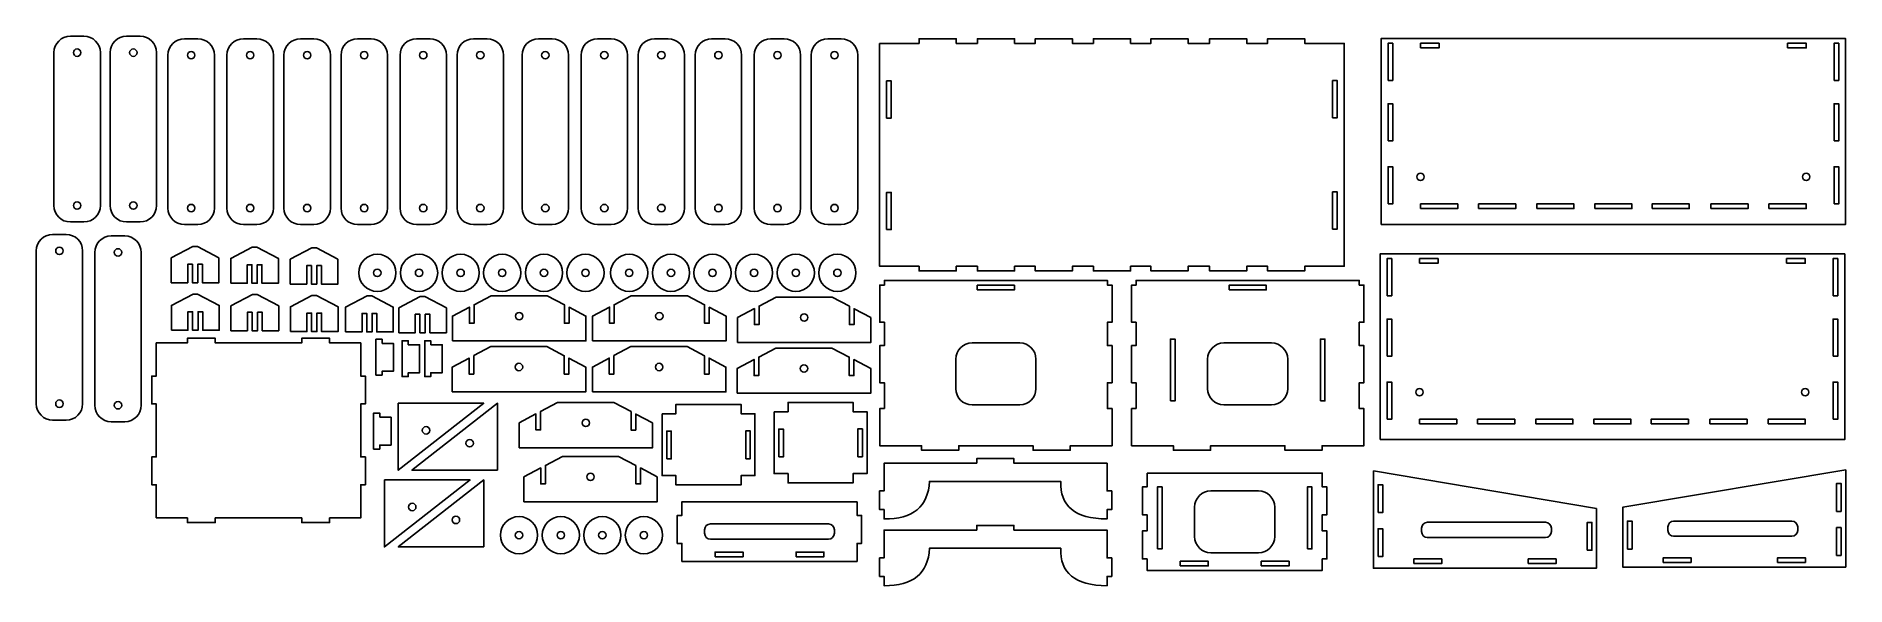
# Model space of a CAD drawing. Extents: x -52.4 to 45, y -15.4 to 14.2.
import ezdxf

# ---------------------------------------------------------------- set-up
doc = ezdxf.new("R2010")
doc.units = 0
doc.header["$MEASUREMENT"] = 0
doc.layers.add('CAMADA_1', color=7, linetype='CONTINUOUS')

msp = doc.modelspace()

# ---------------------------------------------------------------- linework, layer by layer
at = {"layer": 'CAMADA_1', "color": 250}
for points in [[(19.95962, 4.08958), (44.9596, 4.08958), (44.9596, 14.08958), (19.95962, 14.08958), (19.95962, 4.08958)], [(22.08462, 13.58348), (23.08462, 13.58348), (23.08462, 13.83348), (22.08462, 13.83348), (22.08462, 13.58348)], [(41.8346, 13.58348), (42.8346, 13.58348), (42.8346, 13.83348), (41.8346, 13.83348), (41.8346, 13.58348)], [(22.08462, 4.94021), (24.08462, 4.94021), (24.08462, 5.19021), (22.08462, 5.19021), (22.08462, 4.94021)], [(25.20962, 4.94021), (27.20962, 4.94021), (27.20962, 5.19021), (25.20962, 5.19021), (25.20962, 4.94021)], [(28.33462, 4.94021), (30.33462, 4.94021), (30.33462, 5.19021), (28.33462, 5.19021), (28.33462, 4.94021)], [(31.45961, 4.94021), (33.45961, 4.94021), (33.45961, 5.19021), (31.45961, 5.19021), (31.45961, 4.94021)], [(34.54769, 4.94021), (36.54769, 4.94021), (36.54769, 5.19021), (34.54769, 5.19021), (34.54769, 4.94021)], [(37.7096, 4.94021), (39.7096, 4.94021), (39.7096, 5.19021), (37.7096, 5.19021), (37.7096, 4.94021)], [(40.8346, 4.94021), (42.8346, 4.94021), (42.8346, 5.19021), (40.8346, 5.19021), (40.8346, 4.94021)], [(19.9067, -7.49917), (44.90668, -7.49917), (44.90668, 2.50083), (19.9067, 2.50083), (19.9067, -7.49917)], [(22.0317, 1.99473), (23.0317, 1.99473), (23.0317, 2.24473), (22.0317, 2.24473), (22.0317, 1.99473)], [(41.78168, 1.99473), (42.78168, 1.99473), (42.78168, 2.24473), (41.78168, 2.24473), (41.78168, 1.99473)], [(-1.76134, 0.56452), (0.23866, 0.56452), (0.23866, 0.81452), (-1.76134, 0.81452), (-1.76134, 0.56452)], [(11.78534, 0.56452), (13.78534, 0.56452), (13.78534, 0.81452), (11.78534, 0.81452), (11.78534, 0.56452)], [(8.62555, -5.41729), (8.87555, -5.41729), (8.87555, -2.08355), (8.62555, -2.08355), (8.62555, -5.41729)], [(16.69514, -5.41729), (16.94514, -5.41729), (16.94514, -2.08355), (16.69514, -2.08355), (16.69514, -5.41729)], [(22.0317, -6.64854), (24.0317, -6.64854), (24.0317, -6.39854), (22.0317, -6.39854), (22.0317, -6.64854)], [(25.1567, -6.64854), (27.1567, -6.64854), (27.1567, -6.39854), (25.1567, -6.39854), (25.1567, -6.64854)], [(28.2817, -6.64854), (30.2817, -6.64854), (30.2817, -6.39854), (28.2817, -6.39854), (28.2817, -6.64854)], [(31.40669, -6.64854), (33.40669, -6.64854), (33.40669, -6.39854), (31.40669, -6.39854), (31.40669, -6.64854)], [(34.49477, -6.64854), (36.49477, -6.64854), (36.49477, -6.39854), (34.49477, -6.39854), (34.49477, -6.64854)], [(37.65668, -6.64854), (39.65668, -6.64854), (39.65668, -6.39854), (37.65668, -6.39854), (37.65668, -6.64854)], [(40.78168, -6.64854), (42.78168, -6.64854), (42.78168, -6.39854), (40.78168, -6.39854), (40.78168, -6.64854)], [(-18.47467, -8.53803), (-18.22467, -8.53803), (-18.22467, -7.03803), (-18.47467, -7.03803), (-18.47467, -8.53803)], [(-14.22467, -8.5248), (-13.97467, -8.5248), (-13.97467, -7.0248), (-14.22467, -7.0248), (-14.22467, -8.5248)], [(-12.44217, -8.43219), (-12.19217, -8.43219), (-12.19217, -6.93219), (-12.44217, -6.93219), (-12.44217, -8.43219)], [(-8.19217, -8.41896), (-7.94217, -8.41896), (-7.94217, -6.91896), (-8.19217, -6.91896), (-8.19217, -8.41896)], [(7.92597, -13.37727), (8.17597, -13.37727), (8.17597, -10.04353), (7.92597, -10.04353), (7.92597, -13.37727)], [(15.99556, -13.37727), (16.24556, -13.37727), (16.24556, -10.04353), (15.99556, -10.04353), (15.99556, -13.37727)], [(19.80307, -11.42447), (20.05307, -11.42447), (20.05307, -9.92447), (19.80307, -9.92447), (19.80307, -11.42447)], [(44.46743, -11.35831), (44.71743, -11.35831), (44.71743, -9.85831), (44.46743, -9.85831), (44.46743, -11.35831)], [(19.80307, -13.79682), (20.05307, -13.79682), (20.05307, -12.29682), (19.80307, -12.29682), (19.80307, -13.79682)], [(31.05307, -13.45127), (31.30307, -13.45127), (31.30307, -11.95127), (31.05307, -11.95127), (31.05307, -13.45127)], [(33.21743, -13.38511), (33.46743, -13.38511), (33.46743, -11.88511), (33.21743, -11.88511), (33.21743, -13.38511)], [(44.46743, -13.73066), (44.71743, -13.73066), (44.71743, -12.23066), (44.46743, -12.23066), (44.46743, -13.73066)]]:
    msp.add_lwpolyline(points, close=True, dxfattribs=at)
for centre, major_axis in [((-50.19653, 13.33208), (0, 0.2)), ((-47.17087, 13.33208), (0, 0.2)), ((-44.06098, 13.19537), (0, 0.2)), ((-40.88598, 13.19537), (0, 0.2)), ((-37.81681, 13.19537), (0, 0.2)), ((-34.74765, 13.19537), (0, 0.2)), ((-31.57265, 13.19537), (0, 0.2)), ((-28.50348, 13.19537), (0, 0.2)), ((-25.00452, 13.19537), (0, 0.2)), ((-21.82952, 13.19537), (0, 0.2)), ((-18.76035, 13.19537), (0, 0.2)), ((-15.69119, 13.19537), (0, 0.2)), ((-12.51619, 13.19537), (0, 0.2)), ((-9.44702, 13.19537), (0, 0.2)), ((22.08462, 6.6455), (0, 0.2)), ((42.8346, 6.6455), (0, 0.2)), ((-50.19653, 5.10341), (0, 0.2)), ((-47.17087, 5.10341), (0, 0.2)), ((-44.06098, 4.9667), (0, 0.2)), ((-40.88598, 4.9667), (0, 0.2)), ((-37.81681, 4.9667), (0, 0.2)), ((-34.74765, 4.9667), (0, 0.2)), ((-31.57265, 4.9667), (0, 0.2)), ((-28.50348, 4.9667), (0, 0.2)), ((-25.00452, 4.9667), (0, 0.2)), ((-21.82952, 4.9667), (0, 0.2)), ((-18.76035, 4.9667), (0, 0.2)), ((-15.69119, 4.9667), (0, 0.2)), ((-12.51619, 4.9667), (0, 0.2)), ((-9.44702, 4.9667), (0, 0.2)), ((-51.14786, 2.66408), (0, 0.2)), ((-47.99519, 2.57941), (0, 0.2)), ((-34.04539, 1.47837), (0, 1)), ((-31.79643, 1.47837), (0, 1)), ((-29.56225, 1.47837), (0, 1)), ((-27.32497, 1.47837), (0, 1)), ((-25.07601, 1.47837), (0, 1)), ((-22.84183, 1.47837), (0, 1)), ((-20.4933, 1.47837), (0, 1)), ((-18.24434, 1.47837), (0, 1)), ((-16.01016, 1.47837), (0, 1)), ((-13.77288, 1.47837), (0, 1)), ((-11.52392, 1.47837), (0, 1)), ((-9.28974, 1.47837), (0, 1)), ((-34.04539, 1.47837), (0, 0.2)), ((-31.79643, 1.47837), (0, 0.2)), ((-29.56225, 1.47837), (0, 0.2)), ((-27.32497, 1.47837), (0, 0.2)), ((-25.07601, 1.47837), (0, 0.2)), ((-22.84183, 1.47837), (0, 0.2)), ((-20.4933, 1.47837), (0, 0.2)), ((-18.24434, 1.47837), (0, 0.2)), ((-16.01016, 1.47837), (0, 0.2)), ((-13.77288, 1.47837), (0, 0.2)), ((-11.52392, 1.47837), (0, 0.2)), ((-9.28974, 1.47837), (0, 0.2)), ((-26.41115, -0.84936), (0, 0.2)), ((-18.87053, -0.84936), (0, 0.2)), ((-11.0768, -0.92728), (0, 0.2)), ((-26.42281, -3.58936), (0, 0.2)), ((-18.88219, -3.58936), (0, 0.2)), ((-11.08846, -3.66728), (0, 0.2)), ((22.0317, -4.94325), (0, 0.2)), ((42.78168, -4.94325), (0, 0.2)), ((-51.14786, -5.56459), (0, 0.2)), ((-47.99519, -5.64926), (0, 0.2)), ((-31.42189, -6.99772), (0, 0.2)), ((-22.82618, -6.59775), (0, 0.2)), ((-29.07328, -7.69192), (0, 0.2)), ((-22.57137, -9.50208), (0, 0.2)), ((-32.16274, -11.12522), (0, 0.2)), ((-29.81413, -11.81942), (0, 0.2)), ((-26.42058, -12.64118), (0, 1)), ((-24.17162, -12.64118), (0, 1)), ((-21.93744, -12.64118), (0, 1)), ((-19.70016, -12.64118), (0, 1)), ((-26.42058, -12.64118), (0, 0.2)), ((-24.17162, -12.64118), (0, 0.2)), ((-21.93744, -12.64118), (0, 0.2)), ((-19.70016, -12.64118), (0, 0.2))]:
    msp.add_ellipse(centre, major_axis=major_axis, ratio=1, dxfattribs=at)
for points, knots in [([(-50.56087, 14.21775), (-50.56087, 14.21775), (-49.83219, 14.21775), (-49.83219, 14.21775), (-49.83219, 14.21775), (-49.34507, 14.21775), (-48.94653, 13.81921), (-48.94653, 13.33209), (-48.94653, 13.33209), (-48.94653, 13.33209), (-48.94653, 5.10341), (-48.94653, 5.10341), (-48.94653, 5.10341), (-48.94653, 4.61629), (-49.34507, 4.21775), (-49.83219, 4.21775), (-49.83219, 4.21775), (-49.83219, 4.21775), (-50.56087, 4.21775), (-50.56087, 4.21775), (-50.56087, 4.21775), (-51.04799, 4.21775), (-51.44653, 4.61629), (-51.44653, 5.10341), (-51.44653, 5.10341), (-51.44653, 5.10341), (-51.44653, 13.33209), (-51.44653, 13.33209), (-51.44653, 13.33209), (-51.44653, 13.81921), (-51.04799, 14.21775), (-50.56087, 14.21775)], [0, 0, 0, 0, 0.11111111, 0.11111111, 0.11111111, 0.11111111, 0.22222222, 0.22222222, 0.22222222, 0.22222222, 0.33333333, 0.33333333, 0.33333333, 0.33333333, 0.44444444, 0.44444444, 0.44444444, 0.44444444, 0.55555556, 0.55555556, 0.55555556, 0.55555556, 0.66666667, 0.66666667, 0.66666667, 0.66666667, 0.77777778, 0.77777778, 0.77777778, 0.77777778, 1, 1, 1, 1]), ([(-47.53521, 14.21775), (-47.53521, 14.21775), (-46.80653, 14.21775), (-46.80653, 14.21775), (-46.80653, 14.21775), (-46.31941, 14.21775), (-45.92087, 13.81921), (-45.92087, 13.33209), (-45.92087, 13.33209), (-45.92087, 13.33209), (-45.92087, 5.10341), (-45.92087, 5.10341), (-45.92087, 5.10341), (-45.92087, 4.61629), (-46.31941, 4.21775), (-46.80653, 4.21775), (-46.80653, 4.21775), (-46.80653, 4.21775), (-47.53521, 4.21775), (-47.53521, 4.21775), (-47.53521, 4.21775), (-48.02233, 4.21775), (-48.42087, 4.61629), (-48.42087, 5.10341), (-48.42087, 5.10341), (-48.42087, 5.10341), (-48.42087, 13.33209), (-48.42087, 13.33209), (-48.42087, 13.33209), (-48.42087, 13.81921), (-48.02233, 14.21775), (-47.53521, 14.21775)], [0, 0, 0, 0, 0.11111111, 0.11111111, 0.11111111, 0.11111111, 0.22222222, 0.22222222, 0.22222222, 0.22222222, 0.33333333, 0.33333333, 0.33333333, 0.33333333, 0.44444444, 0.44444444, 0.44444444, 0.44444444, 0.55555556, 0.55555556, 0.55555556, 0.55555556, 0.66666667, 0.66666667, 0.66666667, 0.66666667, 0.77777778, 0.77777778, 0.77777778, 0.77777778, 1, 1, 1, 1]), ([(-44.42532, 14.08104), (-44.42532, 14.08104), (-43.69664, 14.08104), (-43.69664, 14.08104), (-43.69664, 14.08104), (-43.20952, 14.08104), (-42.81098, 13.6825), (-42.81098, 13.19538), (-42.81098, 13.19538), (-42.81098, 13.19538), (-42.81098, 4.9667), (-42.81098, 4.9667), (-42.81098, 4.9667), (-42.81098, 4.47958), (-43.20952, 4.08104), (-43.69664, 4.08104), (-43.69664, 4.08104), (-43.69664, 4.08104), (-44.42532, 4.08104), (-44.42532, 4.08104), (-44.42532, 4.08104), (-44.91244, 4.08104), (-45.31098, 4.47958), (-45.31098, 4.9667), (-45.31098, 4.9667), (-45.31098, 4.9667), (-45.31098, 13.19538), (-45.31098, 13.19538), (-45.31098, 13.19538), (-45.31098, 13.6825), (-44.91244, 14.08104), (-44.42532, 14.08104)], [0, 0, 0, 0, 0.11111111, 0.11111111, 0.11111111, 0.11111111, 0.22222222, 0.22222222, 0.22222222, 0.22222222, 0.33333333, 0.33333333, 0.33333333, 0.33333333, 0.44444444, 0.44444444, 0.44444444, 0.44444444, 0.55555556, 0.55555556, 0.55555556, 0.55555556, 0.66666667, 0.66666667, 0.66666667, 0.66666667, 0.77777778, 0.77777778, 0.77777778, 0.77777778, 1, 1, 1, 1]), ([(-41.25032, 14.08104), (-41.25032, 14.08104), (-40.52164, 14.08104), (-40.52164, 14.08104), (-40.52164, 14.08104), (-40.03452, 14.08104), (-39.63598, 13.6825), (-39.63598, 13.19538), (-39.63598, 13.19538), (-39.63598, 13.19538), (-39.63598, 4.9667), (-39.63598, 4.9667), (-39.63598, 4.9667), (-39.63598, 4.47958), (-40.03452, 4.08104), (-40.52164, 4.08104), (-40.52164, 4.08104), (-40.52164, 4.08104), (-41.25032, 4.08104), (-41.25032, 4.08104), (-41.25032, 4.08104), (-41.73744, 4.08104), (-42.13598, 4.47958), (-42.13598, 4.9667), (-42.13598, 4.9667), (-42.13598, 4.9667), (-42.13598, 13.19538), (-42.13598, 13.19538), (-42.13598, 13.19538), (-42.13598, 13.6825), (-41.73744, 14.08104), (-41.25032, 14.08104)], [0, 0, 0, 0, 0.11111111, 0.11111111, 0.11111111, 0.11111111, 0.22222222, 0.22222222, 0.22222222, 0.22222222, 0.33333333, 0.33333333, 0.33333333, 0.33333333, 0.44444444, 0.44444444, 0.44444444, 0.44444444, 0.55555556, 0.55555556, 0.55555556, 0.55555556, 0.66666667, 0.66666667, 0.66666667, 0.66666667, 0.77777778, 0.77777778, 0.77777778, 0.77777778, 1, 1, 1, 1]), ([(-38.18115, 14.08104), (-38.18115, 14.08104), (-37.45247, 14.08104), (-37.45247, 14.08104), (-37.45247, 14.08104), (-36.96535, 14.08104), (-36.56681, 13.6825), (-36.56681, 13.19538), (-36.56681, 13.19538), (-36.56681, 13.19538), (-36.56681, 4.9667), (-36.56681, 4.9667), (-36.56681, 4.9667), (-36.56681, 4.47958), (-36.96535, 4.08104), (-37.45247, 4.08104), (-37.45247, 4.08104), (-37.45247, 4.08104), (-38.18115, 4.08104), (-38.18115, 4.08104), (-38.18115, 4.08104), (-38.66827, 4.08104), (-39.06681, 4.47958), (-39.06681, 4.9667), (-39.06681, 4.9667), (-39.06681, 4.9667), (-39.06681, 13.19538), (-39.06681, 13.19538), (-39.06681, 13.19538), (-39.06681, 13.6825), (-38.66827, 14.08104), (-38.18115, 14.08104)], [0, 0, 0, 0, 0.11111111, 0.11111111, 0.11111111, 0.11111111, 0.22222222, 0.22222222, 0.22222222, 0.22222222, 0.33333333, 0.33333333, 0.33333333, 0.33333333, 0.44444444, 0.44444444, 0.44444444, 0.44444444, 0.55555556, 0.55555556, 0.55555556, 0.55555556, 0.66666667, 0.66666667, 0.66666667, 0.66666667, 0.77777778, 0.77777778, 0.77777778, 0.77777778, 1, 1, 1, 1]), ([(-35.11199, 14.08104), (-35.11199, 14.08104), (-34.38331, 14.08104), (-34.38331, 14.08104), (-34.38331, 14.08104), (-33.89619, 14.08104), (-33.49765, 13.6825), (-33.49765, 13.19538), (-33.49765, 13.19538), (-33.49765, 13.19538), (-33.49765, 4.9667), (-33.49765, 4.9667), (-33.49765, 4.9667), (-33.49765, 4.47958), (-33.89619, 4.08104), (-34.38331, 4.08104), (-34.38331, 4.08104), (-34.38331, 4.08104), (-35.11199, 4.08104), (-35.11199, 4.08104), (-35.11199, 4.08104), (-35.59911, 4.08104), (-35.99765, 4.47958), (-35.99765, 4.9667), (-35.99765, 4.9667), (-35.99765, 4.9667), (-35.99765, 13.19538), (-35.99765, 13.19538), (-35.99765, 13.19538), (-35.99765, 13.6825), (-35.59911, 14.08104), (-35.11199, 14.08104)], [0, 0, 0, 0, 0.11111111, 0.11111111, 0.11111111, 0.11111111, 0.22222222, 0.22222222, 0.22222222, 0.22222222, 0.33333333, 0.33333333, 0.33333333, 0.33333333, 0.44444444, 0.44444444, 0.44444444, 0.44444444, 0.55555556, 0.55555556, 0.55555556, 0.55555556, 0.66666667, 0.66666667, 0.66666667, 0.66666667, 0.77777778, 0.77777778, 0.77777778, 0.77777778, 1, 1, 1, 1]), ([(-31.93699, 14.08104), (-31.93699, 14.08104), (-31.20831, 14.08104), (-31.20831, 14.08104), (-31.20831, 14.08104), (-30.72119, 14.08104), (-30.32265, 13.6825), (-30.32265, 13.19538), (-30.32265, 13.19538), (-30.32265, 13.19538), (-30.32265, 4.9667), (-30.32265, 4.9667), (-30.32265, 4.9667), (-30.32265, 4.47958), (-30.72119, 4.08104), (-31.20831, 4.08104), (-31.20831, 4.08104), (-31.20831, 4.08104), (-31.93699, 4.08104), (-31.93699, 4.08104), (-31.93699, 4.08104), (-32.42411, 4.08104), (-32.82265, 4.47958), (-32.82265, 4.9667), (-32.82265, 4.9667), (-32.82265, 4.9667), (-32.82265, 13.19538), (-32.82265, 13.19538), (-32.82265, 13.19538), (-32.82265, 13.6825), (-32.42411, 14.08104), (-31.93699, 14.08104)], [0, 0, 0, 0, 0.11111111, 0.11111111, 0.11111111, 0.11111111, 0.22222222, 0.22222222, 0.22222222, 0.22222222, 0.33333333, 0.33333333, 0.33333333, 0.33333333, 0.44444444, 0.44444444, 0.44444444, 0.44444444, 0.55555556, 0.55555556, 0.55555556, 0.55555556, 0.66666667, 0.66666667, 0.66666667, 0.66666667, 0.77777778, 0.77777778, 0.77777778, 0.77777778, 1, 1, 1, 1]), ([(-28.86782, 14.08104), (-28.86782, 14.08104), (-28.13914, 14.08104), (-28.13914, 14.08104), (-28.13914, 14.08104), (-27.65202, 14.08104), (-27.25348, 13.6825), (-27.25348, 13.19538), (-27.25348, 13.19538), (-27.25348, 13.19538), (-27.25348, 4.9667), (-27.25348, 4.9667), (-27.25348, 4.9667), (-27.25348, 4.47958), (-27.65202, 4.08104), (-28.13914, 4.08104), (-28.13914, 4.08104), (-28.13914, 4.08104), (-28.86782, 4.08104), (-28.86782, 4.08104), (-28.86782, 4.08104), (-29.35494, 4.08104), (-29.75348, 4.47958), (-29.75348, 4.9667), (-29.75348, 4.9667), (-29.75348, 4.9667), (-29.75348, 13.19538), (-29.75348, 13.19538), (-29.75348, 13.19538), (-29.75348, 13.6825), (-29.35494, 14.08104), (-28.86782, 14.08104)], [0, 0, 0, 0, 0.11111111, 0.11111111, 0.11111111, 0.11111111, 0.22222222, 0.22222222, 0.22222222, 0.22222222, 0.33333333, 0.33333333, 0.33333333, 0.33333333, 0.44444444, 0.44444444, 0.44444444, 0.44444444, 0.55555556, 0.55555556, 0.55555556, 0.55555556, 0.66666667, 0.66666667, 0.66666667, 0.66666667, 0.77777778, 0.77777778, 0.77777778, 0.77777778, 1, 1, 1, 1]), ([(-25.36886, 14.08104), (-25.36886, 14.08104), (-24.64018, 14.08104), (-24.64018, 14.08104), (-24.64018, 14.08104), (-24.15306, 14.08104), (-23.75452, 13.6825), (-23.75452, 13.19538), (-23.75452, 13.19538), (-23.75452, 13.19538), (-23.75452, 4.9667), (-23.75452, 4.9667), (-23.75452, 4.9667), (-23.75452, 4.47958), (-24.15306, 4.08104), (-24.64018, 4.08104), (-24.64018, 4.08104), (-24.64018, 4.08104), (-25.36886, 4.08104), (-25.36886, 4.08104), (-25.36886, 4.08104), (-25.85598, 4.08104), (-26.25452, 4.47958), (-26.25452, 4.9667), (-26.25452, 4.9667), (-26.25452, 4.9667), (-26.25452, 13.19538), (-26.25452, 13.19538), (-26.25452, 13.19538), (-26.25452, 13.6825), (-25.85598, 14.08104), (-25.36886, 14.08104)], [0, 0, 0, 0, 0.11111111, 0.11111111, 0.11111111, 0.11111111, 0.22222222, 0.22222222, 0.22222222, 0.22222222, 0.33333333, 0.33333333, 0.33333333, 0.33333333, 0.44444444, 0.44444444, 0.44444444, 0.44444444, 0.55555556, 0.55555556, 0.55555556, 0.55555556, 0.66666667, 0.66666667, 0.66666667, 0.66666667, 0.77777778, 0.77777778, 0.77777778, 0.77777778, 1, 1, 1, 1]), ([(-22.19386, 14.08104), (-22.19386, 14.08104), (-21.46518, 14.08104), (-21.46518, 14.08104), (-21.46518, 14.08104), (-20.97806, 14.08104), (-20.57952, 13.6825), (-20.57952, 13.19538), (-20.57952, 13.19538), (-20.57952, 13.19538), (-20.57952, 4.9667), (-20.57952, 4.9667), (-20.57952, 4.9667), (-20.57952, 4.47958), (-20.97806, 4.08104), (-21.46518, 4.08104), (-21.46518, 4.08104), (-21.46518, 4.08104), (-22.19386, 4.08104), (-22.19386, 4.08104), (-22.19386, 4.08104), (-22.68098, 4.08104), (-23.07952, 4.47958), (-23.07952, 4.9667), (-23.07952, 4.9667), (-23.07952, 4.9667), (-23.07952, 13.19538), (-23.07952, 13.19538), (-23.07952, 13.19538), (-23.07952, 13.6825), (-22.68098, 14.08104), (-22.19386, 14.08104)], [0, 0, 0, 0, 0.11111111, 0.11111111, 0.11111111, 0.11111111, 0.22222222, 0.22222222, 0.22222222, 0.22222222, 0.33333333, 0.33333333, 0.33333333, 0.33333333, 0.44444444, 0.44444444, 0.44444444, 0.44444444, 0.55555556, 0.55555556, 0.55555556, 0.55555556, 0.66666667, 0.66666667, 0.66666667, 0.66666667, 0.77777778, 0.77777778, 0.77777778, 0.77777778, 1, 1, 1, 1]), ([(-19.12469, 14.08104), (-19.12469, 14.08104), (-18.39601, 14.08104), (-18.39601, 14.08104), (-18.39601, 14.08104), (-17.90889, 14.08104), (-17.51035, 13.6825), (-17.51035, 13.19538), (-17.51035, 13.19538), (-17.51035, 13.19538), (-17.51035, 4.9667), (-17.51035, 4.9667), (-17.51035, 4.9667), (-17.51035, 4.47958), (-17.90889, 4.08104), (-18.39601, 4.08104), (-18.39601, 4.08104), (-18.39601, 4.08104), (-19.12469, 4.08104), (-19.12469, 4.08104), (-19.12469, 4.08104), (-19.61181, 4.08104), (-20.01035, 4.47958), (-20.01035, 4.9667), (-20.01035, 4.9667), (-20.01035, 4.9667), (-20.01035, 13.19538), (-20.01035, 13.19538), (-20.01035, 13.19538), (-20.01035, 13.6825), (-19.61181, 14.08104), (-19.12469, 14.08104)], [0, 0, 0, 0, 0.11111111, 0.11111111, 0.11111111, 0.11111111, 0.22222222, 0.22222222, 0.22222222, 0.22222222, 0.33333333, 0.33333333, 0.33333333, 0.33333333, 0.44444444, 0.44444444, 0.44444444, 0.44444444, 0.55555556, 0.55555556, 0.55555556, 0.55555556, 0.66666667, 0.66666667, 0.66666667, 0.66666667, 0.77777778, 0.77777778, 0.77777778, 0.77777778, 1, 1, 1, 1]), ([(-16.05553, 14.08104), (-16.05553, 14.08104), (-15.32685, 14.08104), (-15.32685, 14.08104), (-15.32685, 14.08104), (-14.83973, 14.08104), (-14.44119, 13.6825), (-14.44119, 13.19538), (-14.44119, 13.19538), (-14.44119, 13.19538), (-14.44119, 4.9667), (-14.44119, 4.9667), (-14.44119, 4.9667), (-14.44119, 4.47958), (-14.83973, 4.08104), (-15.32685, 4.08104), (-15.32685, 4.08104), (-15.32685, 4.08104), (-16.05553, 4.08104), (-16.05553, 4.08104), (-16.05553, 4.08104), (-16.54265, 4.08104), (-16.94119, 4.47958), (-16.94119, 4.9667), (-16.94119, 4.9667), (-16.94119, 4.9667), (-16.94119, 13.19538), (-16.94119, 13.19538), (-16.94119, 13.19538), (-16.94119, 13.6825), (-16.54265, 14.08104), (-16.05553, 14.08104)], [0, 0, 0, 0, 0.11111111, 0.11111111, 0.11111111, 0.11111111, 0.22222222, 0.22222222, 0.22222222, 0.22222222, 0.33333333, 0.33333333, 0.33333333, 0.33333333, 0.44444444, 0.44444444, 0.44444444, 0.44444444, 0.55555556, 0.55555556, 0.55555556, 0.55555556, 0.66666667, 0.66666667, 0.66666667, 0.66666667, 0.77777778, 0.77777778, 0.77777778, 0.77777778, 1, 1, 1, 1]), ([(-12.88053, 14.08104), (-12.88053, 14.08104), (-12.15185, 14.08104), (-12.15185, 14.08104), (-12.15185, 14.08104), (-11.66473, 14.08104), (-11.26619, 13.6825), (-11.26619, 13.19538), (-11.26619, 13.19538), (-11.26619, 13.19538), (-11.26619, 4.9667), (-11.26619, 4.9667), (-11.26619, 4.9667), (-11.26619, 4.47958), (-11.66473, 4.08104), (-12.15185, 4.08104), (-12.15185, 4.08104), (-12.15185, 4.08104), (-12.88053, 4.08104), (-12.88053, 4.08104), (-12.88053, 4.08104), (-13.36765, 4.08104), (-13.76619, 4.47958), (-13.76619, 4.9667), (-13.76619, 4.9667), (-13.76619, 4.9667), (-13.76619, 13.19538), (-13.76619, 13.19538), (-13.76619, 13.19538), (-13.76619, 13.6825), (-13.36765, 14.08104), (-12.88053, 14.08104)], [0, 0, 0, 0, 0.11111111, 0.11111111, 0.11111111, 0.11111111, 0.22222222, 0.22222222, 0.22222222, 0.22222222, 0.33333333, 0.33333333, 0.33333333, 0.33333333, 0.44444444, 0.44444444, 0.44444444, 0.44444444, 0.55555556, 0.55555556, 0.55555556, 0.55555556, 0.66666667, 0.66666667, 0.66666667, 0.66666667, 0.77777778, 0.77777778, 0.77777778, 0.77777778, 1, 1, 1, 1]), ([(-9.81136, 14.08104), (-9.81136, 14.08104), (-9.08268, 14.08104), (-9.08268, 14.08104), (-9.08268, 14.08104), (-8.59556, 14.08104), (-8.19702, 13.6825), (-8.19702, 13.19538), (-8.19702, 13.19538), (-8.19702, 13.19538), (-8.19702, 4.9667), (-8.19702, 4.9667), (-8.19702, 4.9667), (-8.19702, 4.47958), (-8.59556, 4.08104), (-9.08268, 4.08104), (-9.08268, 4.08104), (-9.08268, 4.08104), (-9.81136, 4.08104), (-9.81136, 4.08104), (-9.81136, 4.08104), (-10.29848, 4.08104), (-10.69702, 4.47958), (-10.69702, 4.9667), (-10.69702, 4.9667), (-10.69702, 4.9667), (-10.69702, 13.19538), (-10.69702, 13.19538), (-10.69702, 13.19538), (-10.69702, 13.6825), (-10.29848, 14.08104), (-9.81136, 14.08104)], [0, 0, 0, 0, 0.11111111, 0.11111111, 0.11111111, 0.11111111, 0.22222222, 0.22222222, 0.22222222, 0.22222222, 0.33333333, 0.33333333, 0.33333333, 0.33333333, 0.44444444, 0.44444444, 0.44444444, 0.44444444, 0.55555556, 0.55555556, 0.55555556, 0.55555556, 0.66666667, 0.66666667, 0.66666667, 0.66666667, 0.77777778, 0.77777778, 0.77777778, 0.77777778, 1, 1, 1, 1]), ([(-7.01764, 13.83093), (-7.01764, 13.83093), (-4.89492, 13.83093), (-4.89492, 13.83093), (-4.89492, 13.83093), (-4.89492, 13.83093), (-4.89492, 14.08104), (-4.89492, 14.08104), (-4.89492, 14.08104), (-4.89492, 14.08104), (-2.89492, 14.08104), (-2.89492, 14.08104), (-2.89492, 14.08104), (-2.89492, 14.08104), (-2.89492, 13.83093), (-2.89492, 13.83093), (-2.89492, 13.83093), (-2.89492, 13.83093), (-1.76019, 13.83093), (-1.76019, 13.83093), (-1.76019, 13.83093), (-1.76019, 13.83093), (-1.76019, 14.08093), (-1.76019, 14.08093), (-1.76019, 14.08093), (-1.76019, 14.08093), (0.23981, 14.08093), (0.23981, 14.08093), (0.23981, 14.08093), (0.23981, 14.08093), (0.23981, 13.83093), (0.23981, 13.83093), (0.23981, 13.83093), (0.23981, 13.83093), (1.35905, 13.83093), (1.35905, 13.83093), (1.35905, 13.83093), (1.35905, 13.83093), (1.35905, 14.08093), (1.35905, 14.08093), (1.35905, 14.08093), (1.35905, 14.08093), (3.35905, 14.08093), (3.35905, 14.08093), (3.35905, 14.08093), (3.35905, 14.08093), (3.35905, 13.83093), (3.35905, 13.83093), (3.35905, 13.83093), (3.35905, 13.83093), (4.48235, 13.83093), (4.48235, 13.83093), (4.48235, 13.83093), (4.48235, 13.83093), (4.48235, 14.08099), (4.48235, 14.08099), (4.48235, 14.08099), (4.48235, 14.08099), (6.48235, 14.08099), (6.48235, 14.08099), (6.48235, 14.08099), (6.48235, 14.08099), (6.48235, 13.83093), (6.48235, 13.83093), (6.48235, 13.83093), (6.48235, 13.83093), (7.58217, 13.83093), (7.58217, 13.83093), (7.58217, 13.83093), (7.58217, 13.83093), (7.58217, 14.08104), (7.58217, 14.08104), (7.58217, 14.08104), (7.58217, 14.08104), (9.58217, 14.08104), (9.58217, 14.08104), (9.58217, 14.08104), (9.58217, 14.08104), (9.58217, 13.83093), (9.58217, 13.83093), (9.58217, 13.83093), (9.58217, 13.83093), (10.73478, 13.83093), (10.73478, 13.83093), (10.73478, 13.83093), (10.73478, 13.83093), (10.73478, 14.08093), (10.73478, 14.08093), (10.73478, 14.08093), (10.73478, 14.08093), (12.73478, 14.08093), (12.73478, 14.08093), (12.73478, 14.08093), (12.73478, 14.08093), (12.73478, 13.83093), (12.73478, 13.83093), (12.73478, 13.83093), (12.73478, 13.83093), (13.86041, 13.83093), (13.86041, 13.83093), (13.86041, 13.83093), (13.86041, 13.83093), (13.86041, 14.08104), (13.86041, 14.08104), (13.86041, 14.08104), (13.86041, 14.08104), (15.86041, 14.08104), (15.86041, 14.08104), (15.86041, 14.08104), (15.86041, 14.08104), (15.86041, 13.83093), (15.86041, 13.83093), (15.86041, 13.83093), (15.86041, 13.83093), (17.98234, 13.83093), (17.98234, 13.83093), (17.98234, 13.83093), (17.98234, 13.83093), (17.98234, 1.83093), (17.98234, 1.83093), (17.98234, 1.83093), (17.98234, 1.83093), (15.86041, 1.83093), (15.86041, 1.83093), (15.86041, 1.83093), (15.86041, 1.83093), (15.86041, 1.58093), (15.86041, 1.58093), (15.86041, 1.58093), (15.86041, 1.58093), (13.86041, 1.58093), (13.86041, 1.58093), (13.86041, 1.58093), (13.86041, 1.58093), (13.86041, 1.83093), (13.86041, 1.83093), (13.86041, 1.83093), (13.86041, 1.83093), (12.73478, 1.83093), (12.73478, 1.83093), (12.73478, 1.83093), (12.73478, 1.83093), (12.73478, 1.58082), (12.73478, 1.58082), (12.73478, 1.58082), (12.73478, 1.58082), (10.73478, 1.58082), (10.73478, 1.58082), (10.73478, 1.58082), (10.73478, 1.58082), (10.73478, 1.83093), (10.73478, 1.83093), (10.73478, 1.83093), (10.73478, 1.83093), (9.58217, 1.83093), (9.58217, 1.83093), (9.58217, 1.83093), (9.58217, 1.83093), (9.58217, 1.58093), (9.58217, 1.58093), (9.58217, 1.58093), (9.58217, 1.58093), (7.58217, 1.58093), (7.58217, 1.58093), (7.58217, 1.58093), (7.58217, 1.58093), (7.58217, 1.83093), (7.58217, 1.83093), (7.58217, 1.83093), (7.58217, 1.83093), (6.48235, 1.83093), (6.48235, 1.83093), (6.48235, 1.83093), (6.48235, 1.83093), (6.48235, 1.58088), (6.48235, 1.58088), (6.48235, 1.58088), (6.48235, 1.58088), (4.48235, 1.58088), (4.48235, 1.58088), (4.48235, 1.58088), (4.48235, 1.58088), (4.48235, 1.83093), (4.48235, 1.83093), (4.48235, 1.83093), (4.48235, 1.83093), (3.35905, 1.83093), (3.35905, 1.83093), (3.35905, 1.83093), (3.35905, 1.83093), (3.35905, 1.58082), (3.35905, 1.58082), (3.35905, 1.58082), (3.35905, 1.58082), (1.35905, 1.58082), (1.35905, 1.58082), (1.35905, 1.58082), (1.35905, 1.58082), (1.35905, 1.83093), (1.35905, 1.83093), (1.35905, 1.83093), (1.35905, 1.83093), (0.23981, 1.83093), (0.23981, 1.83093), (0.23981, 1.83093), (0.23981, 1.83093), (0.23981, 1.58082), (0.23981, 1.58082), (0.23981, 1.58082), (0.23981, 1.58082), (-1.76019, 1.58082), (-1.76019, 1.58082), (-1.76019, 1.58082), (-1.76019, 1.58082), (-1.76019, 1.83093), (-1.76019, 1.83093), (-1.76019, 1.83093), (-1.76019, 1.83093), (-2.89492, 1.83093), (-2.89492, 1.83093), (-2.89492, 1.83093), (-2.89492, 1.83093), (-2.89492, 1.58093), (-2.89492, 1.58093), (-2.89492, 1.58093), (-2.89492, 1.58093), (-4.89492, 1.58093), (-4.89492, 1.58093), (-4.89492, 1.58093), (-4.89492, 1.58093), (-4.89492, 1.83093), (-4.89492, 1.83093), (-4.89492, 1.83093), (-4.89492, 1.83093), (-7.01764, 1.83093), (-7.01764, 1.83093), (-7.01764, 1.83093), (-7.01764, 1.83093), (-7.01764, 13.83093), (-7.01764, 13.83093)], [0, 0, 0, 0, 0.01639344, 0.01639344, 0.01639344, 0.01639344, 0.03278689, 0.03278689, 0.03278689, 0.03278689, 0.04918033, 0.04918033, 0.04918033, 0.04918033, 0.06557377, 0.06557377, 0.06557377, 0.06557377, 0.08196721, 0.08196721, 0.08196721, 0.08196721, 0.09836066, 0.09836066, 0.09836066, 0.09836066, 0.1147541, 0.1147541, 0.1147541, 0.1147541, 0.13114754, 0.13114754, 0.13114754, 0.13114754, 0.14754098, 0.14754098, 0.14754098, 0.14754098, 0.16393443, 0.16393443, 0.16393443, 0.16393443, 0.18032787, 0.18032787, 0.18032787, 0.18032787, 0.19672131, 0.19672131, 0.19672131, 0.19672131, 0.21311475, 0.21311475, 0.21311475, 0.21311475, 0.2295082, 0.2295082, 0.2295082, 0.2295082, 0.24590164, 0.24590164, 0.24590164, 0.24590164, 0.26229508, 0.26229508, 0.26229508, 0.26229508, 0.27868852, 0.27868852, 0.27868852, 0.27868852, 0.29508197, 0.29508197, 0.29508197, 0.29508197, 0.31147541, 0.31147541, 0.31147541, 0.31147541, 0.32786885, 0.32786885, 0.32786885, 0.32786885, 0.3442623, 0.3442623, 0.3442623, 0.3442623, 0.36065574, 0.36065574, 0.36065574, 0.36065574, 0.37704918, 0.37704918, 0.37704918, 0.37704918, 0.39344262, 0.39344262, 0.39344262, 0.39344262, 0.40983607, 0.40983607, 0.40983607, 0.40983607, 0.42622951, 0.42622951, 0.42622951, 0.42622951, 0.44262295, 0.44262295, 0.44262295, 0.44262295, 0.45901639, 0.45901639, 0.45901639, 0.45901639, 0.47540984, 0.47540984, 0.47540984, 0.47540984, 0.49180328, 0.49180328, 0.49180328, 0.49180328, 0.50819672, 0.50819672, 0.50819672, 0.50819672, 0.52459016, 0.52459016, 0.52459016, 0.52459016, 0.54098361, 0.54098361, 0.54098361, 0.54098361, 0.55737705, 0.55737705, 0.55737705, 0.55737705, 0.57377049, 0.57377049, 0.57377049, 0.57377049, 0.59016393, 0.59016393, 0.59016393, 0.59016393, 0.60655738, 0.60655738, 0.60655738, 0.60655738, 0.62295082, 0.62295082, 0.62295082, 0.62295082, 0.63934426, 0.63934426, 0.63934426, 0.63934426, 0.6557377, 0.6557377, 0.6557377, 0.6557377, 0.67213115, 0.67213115, 0.67213115, 0.67213115, 0.68852459, 0.68852459, 0.68852459, 0.68852459, 0.70491803, 0.70491803, 0.70491803, 0.70491803, 0.72131148, 0.72131148, 0.72131148, 0.72131148, 0.73770492, 0.73770492, 0.73770492, 0.73770492, 0.75409836, 0.75409836, 0.75409836, 0.75409836, 0.7704918, 0.7704918, 0.7704918, 0.7704918, 0.78688525, 0.78688525, 0.78688525, 0.78688525, 0.80327869, 0.80327869, 0.80327869, 0.80327869, 0.81967213, 0.81967213, 0.81967213, 0.81967213, 0.83606557, 0.83606557, 0.83606557, 0.83606557, 0.85245902, 0.85245902, 0.85245902, 0.85245902, 0.86885246, 0.86885246, 0.86885246, 0.86885246, 0.8852459, 0.8852459, 0.8852459, 0.8852459, 0.90163934, 0.90163934, 0.90163934, 0.90163934, 0.91803279, 0.91803279, 0.91803279, 0.91803279, 0.93442623, 0.93442623, 0.93442623, 0.93442623, 0.95081967, 0.95081967, 0.95081967, 0.95081967, 0.96721311, 0.96721311, 0.96721311, 0.96721311, 1, 1, 1, 1]), ([(20.34033, 11.83461), (20.34033, 11.83461), (20.34033, 13.83461), (20.34033, 13.83461), (20.34033, 13.83461), (20.34033, 13.83461), (20.59033, 13.83461), (20.59033, 13.83461), (20.59033, 13.83461), (20.59033, 13.83461), (20.59033, 11.83461), (20.59033, 11.83461), (20.59033, 11.83461), (20.59033, 11.83461), (20.34033, 11.83461), (20.34033, 11.83461)], [0, 0, 0, 0, 0.2, 0.2, 0.2, 0.2, 0.4, 0.4, 0.4, 0.4, 0.6, 0.6, 0.6, 0.6, 1, 1, 1, 1]), ([(44.3346, 11.83348), (44.3346, 11.83348), (44.3346, 13.83348), (44.3346, 13.83348), (44.3346, 13.83348), (44.3346, 13.83348), (44.5846, 13.83348), (44.5846, 13.83348), (44.5846, 13.83348), (44.5846, 13.83348), (44.5846, 11.83348), (44.5846, 11.83348), (44.5846, 11.83348), (44.5846, 11.83348), (44.3346, 11.83348), (44.3346, 11.83348)], [0, 0, 0, 0, 0.2, 0.2, 0.2, 0.2, 0.4, 0.4, 0.4, 0.4, 0.6, 0.6, 0.6, 0.6, 1, 1, 1, 1]), ([(-6.64455, 9.81063), (-6.64455, 9.81063), (-6.64455, 11.81063), (-6.64455, 11.81063), (-6.64455, 11.81063), (-6.64455, 11.81063), (-6.39455, 11.81063), (-6.39455, 11.81063), (-6.39455, 11.81063), (-6.39455, 11.81063), (-6.39455, 9.81063), (-6.39455, 9.81063), (-6.39455, 9.81063), (-6.39455, 9.81063), (-6.64455, 9.81063), (-6.64455, 9.81063)], [0, 0, 0, 0, 0.2, 0.2, 0.2, 0.2, 0.4, 0.4, 0.4, 0.4, 0.6, 0.6, 0.6, 0.6, 1, 1, 1, 1]), ([(17.35734, 9.83092), (17.35734, 9.83092), (17.35734, 11.83092), (17.35734, 11.83092), (17.35734, 11.83092), (17.35734, 11.83092), (17.60734, 11.83092), (17.60734, 11.83092), (17.60734, 11.83092), (17.60734, 11.83092), (17.60734, 9.83092), (17.60734, 9.83092), (17.60734, 9.83092), (17.60734, 9.83092), (17.35734, 9.83092), (17.35734, 9.83092)], [0, 0, 0, 0, 0.2, 0.2, 0.2, 0.2, 0.4, 0.4, 0.4, 0.4, 0.6, 0.6, 0.6, 0.6, 1, 1, 1, 1]), ([(20.34033, 8.57852), (20.34033, 8.57852), (20.34033, 10.57852), (20.34033, 10.57852), (20.34033, 10.57852), (20.34033, 10.57852), (20.59033, 10.57852), (20.59033, 10.57852), (20.59033, 10.57852), (20.59033, 10.57852), (20.59033, 8.57852), (20.59033, 8.57852), (20.59033, 8.57852), (20.59033, 8.57852), (20.34033, 8.57852), (20.34033, 8.57852)], [0, 0, 0, 0, 0.2, 0.2, 0.2, 0.2, 0.4, 0.4, 0.4, 0.4, 0.6, 0.6, 0.6, 0.6, 1, 1, 1, 1]), ([(44.3346, 8.57739), (44.3346, 8.57739), (44.3346, 10.57739), (44.3346, 10.57739), (44.3346, 10.57739), (44.3346, 10.57739), (44.5846, 10.57739), (44.5846, 10.57739), (44.5846, 10.57739), (44.5846, 10.57739), (44.5846, 8.57739), (44.5846, 8.57739), (44.5846, 8.57739), (44.5846, 8.57739), (44.3346, 8.57739), (44.3346, 8.57739)], [0, 0, 0, 0, 0.2, 0.2, 0.2, 0.2, 0.4, 0.4, 0.4, 0.4, 0.6, 0.6, 0.6, 0.6, 1, 1, 1, 1]), ([(20.34033, 5.19021), (20.34033, 5.19021), (20.34033, 7.19021), (20.34033, 7.19021), (20.34033, 7.19021), (20.34033, 7.19021), (20.59033, 7.19021), (20.59033, 7.19021), (20.59033, 7.19021), (20.59033, 7.19021), (20.59033, 5.19021), (20.59033, 5.19021), (20.59033, 5.19021), (20.59033, 5.19021), (20.34033, 5.19021), (20.34033, 5.19021)], [0, 0, 0, 0, 0.2, 0.2, 0.2, 0.2, 0.4, 0.4, 0.4, 0.4, 0.6, 0.6, 0.6, 0.6, 1, 1, 1, 1]), ([(44.3346, 5.18908), (44.3346, 5.18908), (44.3346, 7.18908), (44.3346, 7.18908), (44.3346, 7.18908), (44.3346, 7.18908), (44.5846, 7.18908), (44.5846, 7.18908), (44.5846, 7.18908), (44.5846, 7.18908), (44.5846, 5.18908), (44.5846, 5.18908), (44.5846, 5.18908), (44.5846, 5.18908), (44.3346, 5.18908), (44.3346, 5.18908)], [0, 0, 0, 0, 0.2, 0.2, 0.2, 0.2, 0.4, 0.4, 0.4, 0.4, 0.6, 0.6, 0.6, 0.6, 1, 1, 1, 1]), ([(-6.64455, 3.81064), (-6.64455, 3.81064), (-6.64455, 5.81064), (-6.64455, 5.81064), (-6.64455, 5.81064), (-6.64455, 5.81064), (-6.39455, 5.81064), (-6.39455, 5.81064), (-6.39455, 5.81064), (-6.39455, 5.81064), (-6.39455, 3.81064), (-6.39455, 3.81064), (-6.39455, 3.81064), (-6.39455, 3.81064), (-6.64455, 3.81064), (-6.64455, 3.81064)], [0, 0, 0, 0, 0.2, 0.2, 0.2, 0.2, 0.4, 0.4, 0.4, 0.4, 0.6, 0.6, 0.6, 0.6, 1, 1, 1, 1]), ([(17.35734, 3.83093), (17.35734, 3.83093), (17.35734, 5.83093), (17.35734, 5.83093), (17.35734, 5.83093), (17.35734, 5.83093), (17.60734, 5.83093), (17.60734, 5.83093), (17.60734, 5.83093), (17.60734, 5.83093), (17.60734, 3.83093), (17.60734, 3.83093), (17.60734, 3.83093), (17.60734, 3.83093), (17.35734, 3.83093), (17.35734, 3.83093)], [0, 0, 0, 0, 0.2, 0.2, 0.2, 0.2, 0.4, 0.4, 0.4, 0.4, 0.6, 0.6, 0.6, 0.6, 1, 1, 1, 1]), ([(-51.5122, 3.54975), (-51.5122, 3.54975), (-50.78352, 3.54975), (-50.78352, 3.54975), (-50.78352, 3.54975), (-50.2964, 3.54975), (-49.89786, 3.15121), (-49.89786, 2.66409), (-49.89786, 2.66409), (-49.89786, 2.66409), (-49.89786, -5.56459), (-49.89786, -5.56459), (-49.89786, -5.56459), (-49.89786, -6.05171), (-50.2964, -6.45025), (-50.78352, -6.45025), (-50.78352, -6.45025), (-50.78352, -6.45025), (-51.5122, -6.45025), (-51.5122, -6.45025), (-51.5122, -6.45025), (-51.99932, -6.45025), (-52.39786, -6.05171), (-52.39786, -5.56459), (-52.39786, -5.56459), (-52.39786, -5.56459), (-52.39786, 2.66409), (-52.39786, 2.66409), (-52.39786, 2.66409), (-52.39786, 3.15121), (-51.99932, 3.54975), (-51.5122, 3.54975)], [0, 0, 0, 0, 0.11111111, 0.11111111, 0.11111111, 0.11111111, 0.22222222, 0.22222222, 0.22222222, 0.22222222, 0.33333333, 0.33333333, 0.33333333, 0.33333333, 0.44444444, 0.44444444, 0.44444444, 0.44444444, 0.55555556, 0.55555556, 0.55555556, 0.55555556, 0.66666667, 0.66666667, 0.66666667, 0.66666667, 0.77777778, 0.77777778, 0.77777778, 0.77777778, 1, 1, 1, 1]), ([(-48.35953, 3.46508), (-48.35953, 3.46508), (-47.63085, 3.46508), (-47.63085, 3.46508), (-47.63085, 3.46508), (-47.14373, 3.46508), (-46.74519, 3.06654), (-46.74519, 2.57942), (-46.74519, 2.57942), (-46.74519, 2.57942), (-46.74519, -5.64926), (-46.74519, -5.64926), (-46.74519, -5.64926), (-46.74519, -6.13638), (-47.14373, -6.53492), (-47.63085, -6.53492), (-47.63085, -6.53492), (-47.63085, -6.53492), (-48.35953, -6.53492), (-48.35953, -6.53492), (-48.35953, -6.53492), (-48.84665, -6.53492), (-49.24519, -6.13638), (-49.24519, -5.64926), (-49.24519, -5.64926), (-49.24519, -5.64926), (-49.24519, 2.57942), (-49.24519, 2.57942), (-49.24519, 2.57942), (-49.24519, 3.06654), (-48.84665, 3.46508), (-48.35953, 3.46508)], [0, 0, 0, 0, 0.11111111, 0.11111111, 0.11111111, 0.11111111, 0.22222222, 0.22222222, 0.22222222, 0.22222222, 0.33333333, 0.33333333, 0.33333333, 0.33333333, 0.44444444, 0.44444444, 0.44444444, 0.44444444, 0.55555556, 0.55555556, 0.55555556, 0.55555556, 0.66666667, 0.66666667, 0.66666667, 0.66666667, 0.77777778, 0.77777778, 0.77777778, 0.77777778, 1, 1, 1, 1]), ([(-45.13265, 0.94912), (-45.13265, 0.94912), (-44.2441, 0.94912), (-44.2441, 0.94912), (-44.2441, 0.94912), (-44.2441, 0.94912), (-44.2441, 1.94278), (-44.2441, 1.94278), (-44.2441, 1.94278), (-44.2441, 1.94278), (-43.9941, 1.94278), (-43.9941, 1.94278), (-43.9941, 1.94278), (-43.9941, 1.94278), (-43.9941, 0.94912), (-43.9941, 0.94912), (-43.9941, 0.94912), (-43.9941, 0.94912), (-43.7041, 0.94912), (-43.7041, 0.94912), (-43.7041, 0.94912), (-43.7041, 0.94912), (-43.7041, 1.94278), (-43.7041, 1.94278), (-43.7041, 1.94278), (-43.7041, 1.94278), (-43.4541, 1.94278), (-43.4541, 1.94278), (-43.4541, 1.94278), (-43.4541, 1.94278), (-43.4541, 0.94912), (-43.4541, 0.94912), (-43.4541, 0.94912), (-43.4541, 0.94912), (-42.56559, 0.94911), (-42.56559, 0.94911), (-42.56559, 0.94911), (-42.56559, 0.94911), (-42.56559, 2.28521), (-42.56559, 2.28521), (-42.56559, 2.28521), (-42.56559, 2.28521), (-43.72412, 2.89643), (-43.72412, 2.89643), (-43.72412, 2.89643), (-43.72412, 2.89643), (-43.97412, 2.89643), (-43.97412, 2.89643), (-43.97412, 2.89643), (-43.97412, 2.89643), (-45.13265, 2.28521), (-45.13265, 2.28521), (-45.13265, 2.28521), (-45.13265, 2.28521), (-45.13265, 0.94912), (-45.13265, 0.94912)], [0, 0, 0, 0, 0.06666667, 0.06666667, 0.06666667, 0.06666667, 0.13333333, 0.13333333, 0.13333333, 0.13333333, 0.2, 0.2, 0.2, 0.2, 0.26666667, 0.26666667, 0.26666667, 0.26666667, 0.33333333, 0.33333333, 0.33333333, 0.33333333, 0.4, 0.4, 0.4, 0.4, 0.46666667, 0.46666667, 0.46666667, 0.46666667, 0.53333333, 0.53333333, 0.53333333, 0.53333333, 0.6, 0.6, 0.6, 0.6, 0.66666667, 0.66666667, 0.66666667, 0.66666667, 0.73333333, 0.73333333, 0.73333333, 0.73333333, 0.8, 0.8, 0.8, 0.8, 0.86666667, 0.86666667, 0.86666667, 0.86666667, 1, 1, 1, 1]), ([(-41.93118, 0.92266), (-41.93118, 0.92266), (-41.04263, 0.92266), (-41.04263, 0.92266), (-41.04263, 0.92266), (-41.04263, 0.92266), (-41.04263, 1.91632), (-41.04263, 1.91632), (-41.04263, 1.91632), (-41.04263, 1.91632), (-40.79263, 1.91632), (-40.79263, 1.91632), (-40.79263, 1.91632), (-40.79263, 1.91632), (-40.79263, 0.92266), (-40.79263, 0.92266), (-40.79263, 0.92266), (-40.79263, 0.92266), (-40.50263, 0.92266), (-40.50263, 0.92266), (-40.50263, 0.92266), (-40.50263, 0.92266), (-40.50263, 1.91632), (-40.50263, 1.91632), (-40.50263, 1.91632), (-40.50263, 1.91632), (-40.25263, 1.91632), (-40.25263, 1.91632), (-40.25263, 1.91632), (-40.25263, 1.91632), (-40.25263, 0.92266), (-40.25263, 0.92266), (-40.25263, 0.92266), (-40.25263, 0.92266), (-39.36412, 0.92265), (-39.36412, 0.92265), (-39.36412, 0.92265), (-39.36412, 0.92265), (-39.36412, 2.25875), (-39.36412, 2.25875), (-39.36412, 2.25875), (-39.36412, 2.25875), (-40.52265, 2.86997), (-40.52265, 2.86997), (-40.52265, 2.86997), (-40.52265, 2.86997), (-40.77265, 2.86997), (-40.77265, 2.86997), (-40.77265, 2.86997), (-40.77265, 2.86997), (-41.93118, 2.25875), (-41.93118, 2.25875), (-41.93118, 2.25875), (-41.93118, 2.25875), (-41.93118, 0.92266), (-41.93118, 0.92266)], [0, 0, 0, 0, 0.06666667, 0.06666667, 0.06666667, 0.06666667, 0.13333333, 0.13333333, 0.13333333, 0.13333333, 0.2, 0.2, 0.2, 0.2, 0.26666667, 0.26666667, 0.26666667, 0.26666667, 0.33333333, 0.33333333, 0.33333333, 0.33333333, 0.4, 0.4, 0.4, 0.4, 0.46666667, 0.46666667, 0.46666667, 0.46666667, 0.53333333, 0.53333333, 0.53333333, 0.53333333, 0.6, 0.6, 0.6, 0.6, 0.66666667, 0.66666667, 0.66666667, 0.66666667, 0.73333333, 0.73333333, 0.73333333, 0.73333333, 0.8, 0.8, 0.8, 0.8, 0.86666667, 0.86666667, 0.86666667, 0.86666667, 1, 1, 1, 1]), ([(-38.7316, 0.87619), (-38.7316, 0.87619), (-37.84305, 0.87619), (-37.84305, 0.87619), (-37.84305, 0.87619), (-37.84305, 0.87619), (-37.84305, 1.86985), (-37.84305, 1.86985), (-37.84305, 1.86985), (-37.84305, 1.86985), (-37.59305, 1.86985), (-37.59305, 1.86985), (-37.59305, 1.86985), (-37.59305, 1.86985), (-37.59305, 0.87619), (-37.59305, 0.87619), (-37.59305, 0.87619), (-37.59305, 0.87619), (-37.30305, 0.87619), (-37.30305, 0.87619), (-37.30305, 0.87619), (-37.30305, 0.87619), (-37.30305, 1.86985), (-37.30305, 1.86985), (-37.30305, 1.86985), (-37.30305, 1.86985), (-37.05305, 1.86985), (-37.05305, 1.86985), (-37.05305, 1.86985), (-37.05305, 1.86985), (-37.05305, 0.87619), (-37.05305, 0.87619), (-37.05305, 0.87619), (-37.05305, 0.87619), (-36.16454, 0.87618), (-36.16454, 0.87618), (-36.16454, 0.87618), (-36.16454, 0.87618), (-36.16454, 2.21228), (-36.16454, 2.21228), (-36.16454, 2.21228), (-36.16454, 2.21228), (-37.32307, 2.8235), (-37.32307, 2.8235), (-37.32307, 2.8235), (-37.32307, 2.8235), (-37.57307, 2.8235), (-37.57307, 2.8235), (-37.57307, 2.8235), (-37.57307, 2.8235), (-38.7316, 2.21228), (-38.7316, 2.21228), (-38.7316, 2.21228), (-38.7316, 2.21228), (-38.7316, 0.87619), (-38.7316, 0.87619)], [0, 0, 0, 0, 0.06666667, 0.06666667, 0.06666667, 0.06666667, 0.13333333, 0.13333333, 0.13333333, 0.13333333, 0.2, 0.2, 0.2, 0.2, 0.26666667, 0.26666667, 0.26666667, 0.26666667, 0.33333333, 0.33333333, 0.33333333, 0.33333333, 0.4, 0.4, 0.4, 0.4, 0.46666667, 0.46666667, 0.46666667, 0.46666667, 0.53333333, 0.53333333, 0.53333333, 0.53333333, 0.6, 0.6, 0.6, 0.6, 0.66666667, 0.66666667, 0.66666667, 0.66666667, 0.73333333, 0.73333333, 0.73333333, 0.73333333, 0.8, 0.8, 0.8, 0.8, 0.86666667, 0.86666667, 0.86666667, 0.86666667, 1, 1, 1, 1]), ([(20.28741, 0.24586), (20.28741, 0.24586), (20.28741, 2.24586), (20.28741, 2.24586), (20.28741, 2.24586), (20.28741, 2.24586), (20.53741, 2.24586), (20.53741, 2.24586), (20.53741, 2.24586), (20.53741, 2.24586), (20.53741, 0.24586), (20.53741, 0.24586), (20.53741, 0.24586), (20.53741, 0.24586), (20.28741, 0.24586), (20.28741, 0.24586)], [0, 0, 0, 0, 0.2, 0.2, 0.2, 0.2, 0.4, 0.4, 0.4, 0.4, 0.6, 0.6, 0.6, 0.6, 1, 1, 1, 1]), ([(44.28168, 0.24473), (44.28168, 0.24473), (44.28168, 2.24473), (44.28168, 2.24473), (44.28168, 2.24473), (44.28168, 2.24473), (44.53168, 2.24473), (44.53168, 2.24473), (44.53168, 2.24473), (44.53168, 2.24473), (44.53168, 0.24473), (44.53168, 0.24473), (44.53168, 0.24473), (44.53168, 0.24473), (44.28168, 0.24473), (44.28168, 0.24473)], [0, 0, 0, 0, 0.2, 0.2, 0.2, 0.2, 0.4, 0.4, 0.4, 0.4, 0.6, 0.6, 0.6, 0.6, 1, 1, 1, 1]), ([(-6.76133, -5.82375), (-6.76133, -5.82375), (-6.76133, -4.43657), (-6.76133, -4.43657), (-6.76133, -4.43657), (-6.76133, -4.43657), (-7.01133, -4.43657), (-7.01133, -4.43657), (-7.01133, -4.43657), (-7.01133, -4.43657), (-7.01133, -2.43657), (-7.01133, -2.43657), (-7.01133, -2.43657), (-7.01133, -2.43657), (-6.76133, -2.43657), (-6.76133, -2.43657), (-6.76133, -2.43657), (-6.76133, -2.43657), (-6.76133, -1.18048), (-6.76133, -1.18048), (-6.76133, -1.18048), (-6.76133, -1.18048), (-7.01133, -1.18048), (-7.01133, -1.18048), (-7.01133, -1.18048), (-7.01133, -1.18048), (-7.01133, 0.81952), (-7.01133, 0.81952), (-7.01133, 0.81952), (-7.01133, 0.81952), (-6.76133, 0.81952), (-6.76133, 0.81952), (-6.76133, 0.81952), (-6.76133, 0.81952), (-6.76133, 1.07562), (-6.76133, 1.07562), (-6.76133, 1.07562), (-6.76133, 1.07562), (5.23867, 1.07562), (5.23867, 1.07562), (5.23867, 1.07562), (5.23867, 1.07562), (5.23867, 0.81952), (5.23867, 0.81952), (5.23867, 0.81952), (5.23867, 0.81952), (5.48867, 0.81952), (5.48867, 0.81952), (5.48867, 0.81952), (5.48867, 0.81952), (5.48867, -1.18048), (5.48867, -1.18048), (5.48867, -1.18048), (5.48867, -1.18048), (5.23867, -1.18048), (5.23867, -1.18048), (5.23867, -1.18048), (5.23867, -1.18048), (5.23867, -2.43657), (5.23867, -2.43657), (5.23867, -2.43657), (5.23867, -2.43657), (5.48867, -2.43657), (5.48867, -2.43657), (5.48867, -2.43657), (5.48867, -2.43657), (5.48867, -4.43657), (5.48867, -4.43657), (5.48867, -4.43657), (5.48867, -4.43657), (5.23867, -4.43657), (5.23867, -4.43657), (5.23867, -4.43657), (5.23867, -4.43657), (5.23867, -5.82375), (5.23867, -5.82375), (5.23867, -5.82375), (5.23867, -5.82375), (5.48867, -5.82375), (5.48867, -5.82375), (5.48867, -5.82375), (5.48867, -5.82375), (5.48867, -7.82375), (5.48867, -7.82375), (5.48867, -7.82375), (5.48867, -7.82375), (5.23867, -7.82375), (5.23867, -7.82375), (5.23867, -7.82375), (5.23867, -7.82375), (3.23867, -7.82375), (3.23867, -7.82375), (3.23867, -7.82375), (3.23867, -7.82375), (3.23867, -8.07375), (3.23867, -8.07375), (3.23867, -8.07375), (3.23867, -8.07375), (1.23867, -8.07375), (1.23867, -8.07375), (1.23867, -8.07375), (1.23867, -8.07375), (1.23867, -7.82375), (1.23867, -7.82375), (1.23867, -7.82375), (1.23867, -7.82375), (-2.76132, -7.82375), (-2.76132, -7.82375), (-2.76132, -7.82375), (-2.76132, -7.82375), (-2.76132, -8.07375), (-2.76132, -8.07375), (-2.76132, -8.07375), (-2.76132, -8.07375), (-4.76132, -8.07375), (-4.76132, -8.07375), (-4.76132, -8.07375), (-4.76132, -8.07375), (-4.76132, -7.82375), (-4.76132, -7.82375), (-4.76132, -7.82375), (-4.76132, -7.82375), (-6.76133, -7.82375), (-6.76133, -7.82375), (-6.76133, -7.82375), (-6.76133, -7.82375), (-7.01133, -7.82375), (-7.01133, -7.82375), (-7.01133, -7.82375), (-7.01133, -7.82375), (-7.01133, -5.82375), (-7.01133, -5.82375), (-7.01133, -5.82375), (-7.01133, -5.82375), (-6.76133, -5.82375), (-6.76133, -5.82375)], [0, 0, 0, 0, 0.02857143, 0.02857143, 0.02857143, 0.02857143, 0.05714286, 0.05714286, 0.05714286, 0.05714286, 0.08571429, 0.08571429, 0.08571429, 0.08571429, 0.11428571, 0.11428571, 0.11428571, 0.11428571, 0.14285714, 0.14285714, 0.14285714, 0.14285714, 0.17142857, 0.17142857, 0.17142857, 0.17142857, 0.2, 0.2, 0.2, 0.2, 0.22857143, 0.22857143, 0.22857143, 0.22857143, 0.25714286, 0.25714286, 0.25714286, 0.25714286, 0.28571429, 0.28571429, 0.28571429, 0.28571429, 0.31428571, 0.31428571, 0.31428571, 0.31428571, 0.34285714, 0.34285714, 0.34285714, 0.34285714, 0.37142857, 0.37142857, 0.37142857, 0.37142857, 0.4, 0.4, 0.4, 0.4, 0.42857143, 0.42857143, 0.42857143, 0.42857143, 0.45714286, 0.45714286, 0.45714286, 0.45714286, 0.48571429, 0.48571429, 0.48571429, 0.48571429, 0.51428571, 0.51428571, 0.51428571, 0.51428571, 0.54285714, 0.54285714, 0.54285714, 0.54285714, 0.57142857, 0.57142857, 0.57142857, 0.57142857, 0.6, 0.6, 0.6, 0.6, 0.62857143, 0.62857143, 0.62857143, 0.62857143, 0.65714286, 0.65714286, 0.65714286, 0.65714286, 0.68571429, 0.68571429, 0.68571429, 0.68571429, 0.71428571, 0.71428571, 0.71428571, 0.71428571, 0.74285714, 0.74285714, 0.74285714, 0.74285714, 0.77142857, 0.77142857, 0.77142857, 0.77142857, 0.8, 0.8, 0.8, 0.8, 0.82857143, 0.82857143, 0.82857143, 0.82857143, 0.85714286, 0.85714286, 0.85714286, 0.85714286, 0.88571429, 0.88571429, 0.88571429, 0.88571429, 0.91428571, 0.91428571, 0.91428571, 0.91428571, 0.94285714, 0.94285714, 0.94285714, 0.94285714, 1, 1, 1, 1]), ([(6.78535, -5.82375), (6.78535, -5.82375), (6.78535, -4.43657), (6.78535, -4.43657), (6.78535, -4.43657), (6.78535, -4.43657), (6.53535, -4.43657), (6.53535, -4.43657), (6.53535, -4.43657), (6.53535, -4.43657), (6.53535, -2.43657), (6.53535, -2.43657), (6.53535, -2.43657), (6.53535, -2.43657), (6.78535, -2.43657), (6.78535, -2.43657), (6.78535, -2.43657), (6.78535, -2.43657), (6.78535, -1.18048), (6.78535, -1.18048), (6.78535, -1.18048), (6.78535, -1.18048), (6.53535, -1.18048), (6.53535, -1.18048), (6.53535, -1.18048), (6.53535, -1.18048), (6.53535, 0.81952), (6.53535, 0.81952), (6.53535, 0.81952), (6.53535, 0.81952), (6.78535, 0.81952), (6.78535, 0.81952), (6.78535, 0.81952), (6.78535, 0.81952), (6.78535, 1.07562), (6.78535, 1.07562), (6.78535, 1.07562), (6.78535, 1.07562), (18.78535, 1.07562), (18.78535, 1.07562), (18.78535, 1.07562), (18.78535, 1.07562), (18.78535, 0.81952), (18.78535, 0.81952), (18.78535, 0.81952), (18.78535, 0.81952), (19.03535, 0.81952), (19.03535, 0.81952), (19.03535, 0.81952), (19.03535, 0.81952), (19.03535, -1.18048), (19.03535, -1.18048), (19.03535, -1.18048), (19.03535, -1.18048), (18.78535, -1.18048), (18.78535, -1.18048), (18.78535, -1.18048), (18.78535, -1.18048), (18.78535, -2.43657), (18.78535, -2.43657), (18.78535, -2.43657), (18.78535, -2.43657), (19.03535, -2.43657), (19.03535, -2.43657), (19.03535, -2.43657), (19.03535, -2.43657), (19.03535, -4.43657), (19.03535, -4.43657), (19.03535, -4.43657), (19.03535, -4.43657), (18.78535, -4.43657), (18.78535, -4.43657), (18.78535, -4.43657), (18.78535, -4.43657), (18.78535, -5.82375), (18.78535, -5.82375), (18.78535, -5.82375), (18.78535, -5.82375), (19.03535, -5.82375), (19.03535, -5.82375), (19.03535, -5.82375), (19.03535, -5.82375), (19.03535, -7.82375), (19.03535, -7.82375), (19.03535, -7.82375), (19.03535, -7.82375), (18.78535, -7.82375), (18.78535, -7.82375), (18.78535, -7.82375), (18.78535, -7.82375), (16.78535, -7.82375), (16.78535, -7.82375), (16.78535, -7.82375), (16.78535, -7.82375), (16.78535, -8.07375), (16.78535, -8.07375), (16.78535, -8.07375), (16.78535, -8.07375), (14.78535, -8.07375), (14.78535, -8.07375), (14.78535, -8.07375), (14.78535, -8.07375), (14.78535, -7.82375), (14.78535, -7.82375), (14.78535, -7.82375), (14.78535, -7.82375), (10.78536, -7.82375), (10.78536, -7.82375), (10.78536, -7.82375), (10.78536, -7.82375), (10.78536, -8.07375), (10.78536, -8.07375), (10.78536, -8.07375), (10.78536, -8.07375), (8.78536, -8.07375), (8.78536, -8.07375), (8.78536, -8.07375), (8.78536, -8.07375), (8.78536, -7.82375), (8.78536, -7.82375), (8.78536, -7.82375), (8.78536, -7.82375), (6.78535, -7.82375), (6.78535, -7.82375), (6.78535, -7.82375), (6.78535, -7.82375), (6.53535, -7.82375), (6.53535, -7.82375), (6.53535, -7.82375), (6.53535, -7.82375), (6.53535, -5.82375), (6.53535, -5.82375), (6.53535, -5.82375), (6.53535, -5.82375), (6.78535, -5.82375), (6.78535, -5.82375)], [0, 0, 0, 0, 0.02857143, 0.02857143, 0.02857143, 0.02857143, 0.05714286, 0.05714286, 0.05714286, 0.05714286, 0.08571429, 0.08571429, 0.08571429, 0.08571429, 0.11428571, 0.11428571, 0.11428571, 0.11428571, 0.14285714, 0.14285714, 0.14285714, 0.14285714, 0.17142857, 0.17142857, 0.17142857, 0.17142857, 0.2, 0.2, 0.2, 0.2, 0.22857143, 0.22857143, 0.22857143, 0.22857143, 0.25714286, 0.25714286, 0.25714286, 0.25714286, 0.28571429, 0.28571429, 0.28571429, 0.28571429, 0.31428571, 0.31428571, 0.31428571, 0.31428571, 0.34285714, 0.34285714, 0.34285714, 0.34285714, 0.37142857, 0.37142857, 0.37142857, 0.37142857, 0.4, 0.4, 0.4, 0.4, 0.42857143, 0.42857143, 0.42857143, 0.42857143, 0.45714286, 0.45714286, 0.45714286, 0.45714286, 0.48571429, 0.48571429, 0.48571429, 0.48571429, 0.51428571, 0.51428571, 0.51428571, 0.51428571, 0.54285714, 0.54285714, 0.54285714, 0.54285714, 0.57142857, 0.57142857, 0.57142857, 0.57142857, 0.6, 0.6, 0.6, 0.6, 0.62857143, 0.62857143, 0.62857143, 0.62857143, 0.65714286, 0.65714286, 0.65714286, 0.65714286, 0.68571429, 0.68571429, 0.68571429, 0.68571429, 0.71428571, 0.71428571, 0.71428571, 0.71428571, 0.74285714, 0.74285714, 0.74285714, 0.74285714, 0.77142857, 0.77142857, 0.77142857, 0.77142857, 0.8, 0.8, 0.8, 0.8, 0.82857143, 0.82857143, 0.82857143, 0.82857143, 0.85714286, 0.85714286, 0.85714286, 0.85714286, 0.88571429, 0.88571429, 0.88571429, 0.88571429, 0.91428571, 0.91428571, 0.91428571, 0.91428571, 0.94285714, 0.94285714, 0.94285714, 0.94285714, 1, 1, 1, 1]), ([(-45.11892, -1.61089), (-45.11892, -1.61089), (-44.23037, -1.61089), (-44.23037, -1.61089), (-44.23037, -1.61089), (-44.23037, -1.61089), (-44.23037, -0.61723), (-44.23037, -0.61723), (-44.23037, -0.61723), (-44.23037, -0.61723), (-43.98037, -0.61723), (-43.98037, -0.61723), (-43.98037, -0.61723), (-43.98037, -0.61723), (-43.98037, -1.61089), (-43.98037, -1.61089), (-43.98037, -1.61089), (-43.98037, -1.61089), (-43.69037, -1.61089), (-43.69037, -1.61089), (-43.69037, -1.61089), (-43.69037, -1.61089), (-43.69037, -0.61723), (-43.69037, -0.61723), (-43.69037, -0.61723), (-43.69037, -0.61723), (-43.44037, -0.61723), (-43.44037, -0.61723), (-43.44037, -0.61723), (-43.44037, -0.61723), (-43.44037, -1.61089), (-43.44037, -1.61089), (-43.44037, -1.61089), (-43.44037, -1.61089), (-42.55186, -1.6109), (-42.55186, -1.6109), (-42.55186, -1.6109), (-42.55186, -1.6109), (-42.55186, -0.2748), (-42.55186, -0.2748), (-42.55186, -0.2748), (-42.55186, -0.2748), (-43.71039, 0.33642), (-43.71039, 0.33642), (-43.71039, 0.33642), (-43.71039, 0.33642), (-43.96039, 0.33642), (-43.96039, 0.33642), (-43.96039, 0.33642), (-43.96039, 0.33642), (-45.11892, -0.2748), (-45.11892, -0.2748), (-45.11892, -0.2748), (-45.11892, -0.2748), (-45.11892, -1.61089), (-45.11892, -1.61089)], [0, 0, 0, 0, 0.06666667, 0.06666667, 0.06666667, 0.06666667, 0.13333333, 0.13333333, 0.13333333, 0.13333333, 0.2, 0.2, 0.2, 0.2, 0.26666667, 0.26666667, 0.26666667, 0.26666667, 0.33333333, 0.33333333, 0.33333333, 0.33333333, 0.4, 0.4, 0.4, 0.4, 0.46666667, 0.46666667, 0.46666667, 0.46666667, 0.53333333, 0.53333333, 0.53333333, 0.53333333, 0.6, 0.6, 0.6, 0.6, 0.66666667, 0.66666667, 0.66666667, 0.66666667, 0.73333333, 0.73333333, 0.73333333, 0.73333333, 0.8, 0.8, 0.8, 0.8, 0.86666667, 0.86666667, 0.86666667, 0.86666667, 1, 1, 1, 1]), ([(-41.91745, -1.63735), (-41.91745, -1.63735), (-41.0289, -1.63735), (-41.0289, -1.63735), (-41.0289, -1.63735), (-41.0289, -1.63735), (-41.0289, -0.64369), (-41.0289, -0.64369), (-41.0289, -0.64369), (-41.0289, -0.64369), (-40.7789, -0.64369), (-40.7789, -0.64369), (-40.7789, -0.64369), (-40.7789, -0.64369), (-40.7789, -1.63735), (-40.7789, -1.63735), (-40.7789, -1.63735), (-40.7789, -1.63735), (-40.4889, -1.63735), (-40.4889, -1.63735), (-40.4889, -1.63735), (-40.4889, -1.63735), (-40.4889, -0.64369), (-40.4889, -0.64369), (-40.4889, -0.64369), (-40.4889, -0.64369), (-40.2389, -0.64369), (-40.2389, -0.64369), (-40.2389, -0.64369), (-40.2389, -0.64369), (-40.2389, -1.63735), (-40.2389, -1.63735), (-40.2389, -1.63735), (-40.2389, -1.63735), (-39.35039, -1.63736), (-39.35039, -1.63736), (-39.35039, -1.63736), (-39.35039, -1.63736), (-39.35039, -0.30126), (-39.35039, -0.30126), (-39.35039, -0.30126), (-39.35039, -0.30126), (-40.50892, 0.30996), (-40.50892, 0.30996), (-40.50892, 0.30996), (-40.50892, 0.30996), (-40.75892, 0.30996), (-40.75892, 0.30996), (-40.75892, 0.30996), (-40.75892, 0.30996), (-41.91745, -0.30126), (-41.91745, -0.30126), (-41.91745, -0.30126), (-41.91745, -0.30126), (-41.91745, -1.63735), (-41.91745, -1.63735)], [0, 0, 0, 0, 0.06666667, 0.06666667, 0.06666667, 0.06666667, 0.13333333, 0.13333333, 0.13333333, 0.13333333, 0.2, 0.2, 0.2, 0.2, 0.26666667, 0.26666667, 0.26666667, 0.26666667, 0.33333333, 0.33333333, 0.33333333, 0.33333333, 0.4, 0.4, 0.4, 0.4, 0.46666667, 0.46666667, 0.46666667, 0.46666667, 0.53333333, 0.53333333, 0.53333333, 0.53333333, 0.6, 0.6, 0.6, 0.6, 0.66666667, 0.66666667, 0.66666667, 0.66666667, 0.73333333, 0.73333333, 0.73333333, 0.73333333, 0.8, 0.8, 0.8, 0.8, 0.86666667, 0.86666667, 0.86666667, 0.86666667, 1, 1, 1, 1]), ([(-38.71787, -1.68382), (-38.71787, -1.68382), (-37.82932, -1.68382), (-37.82932, -1.68382), (-37.82932, -1.68382), (-37.82932, -1.68382), (-37.82932, -0.69016), (-37.82932, -0.69016), (-37.82932, -0.69016), (-37.82932, -0.69016), (-37.57932, -0.69016), (-37.57932, -0.69016), (-37.57932, -0.69016), (-37.57932, -0.69016), (-37.57932, -1.68382), (-37.57932, -1.68382), (-37.57932, -1.68382), (-37.57932, -1.68382), (-37.28932, -1.68382), (-37.28932, -1.68382), (-37.28932, -1.68382), (-37.28932, -1.68382), (-37.28932, -0.69016), (-37.28932, -0.69016), (-37.28932, -0.69016), (-37.28932, -0.69016), (-37.03932, -0.69016), (-37.03932, -0.69016), (-37.03932, -0.69016), (-37.03932, -0.69016), (-37.03932, -1.68382), (-37.03932, -1.68382), (-37.03932, -1.68382), (-37.03932, -1.68382), (-36.15081, -1.68383), (-36.15081, -1.68383), (-36.15081, -1.68383), (-36.15081, -1.68383), (-36.15081, -0.34773), (-36.15081, -0.34773), (-36.15081, -0.34773), (-36.15081, -0.34773), (-37.30934, 0.26349), (-37.30934, 0.26349), (-37.30934, 0.26349), (-37.30934, 0.26349), (-37.55934, 0.26349), (-37.55934, 0.26349), (-37.55934, 0.26349), (-37.55934, 0.26349), (-38.71787, -0.34773), (-38.71787, -0.34773), (-38.71787, -0.34773), (-38.71787, -0.34773), (-38.71787, -1.68382), (-38.71787, -1.68382)], [0, 0, 0, 0, 0.06666667, 0.06666667, 0.06666667, 0.06666667, 0.13333333, 0.13333333, 0.13333333, 0.13333333, 0.2, 0.2, 0.2, 0.2, 0.26666667, 0.26666667, 0.26666667, 0.26666667, 0.33333333, 0.33333333, 0.33333333, 0.33333333, 0.4, 0.4, 0.4, 0.4, 0.46666667, 0.46666667, 0.46666667, 0.46666667, 0.53333333, 0.53333333, 0.53333333, 0.53333333, 0.6, 0.6, 0.6, 0.6, 0.66666667, 0.66666667, 0.66666667, 0.66666667, 0.73333333, 0.73333333, 0.73333333, 0.73333333, 0.8, 0.8, 0.8, 0.8, 0.86666667, 0.86666667, 0.86666667, 0.86666667, 1, 1, 1, 1]), ([(-35.75076, -1.69672), (-35.75076, -1.69672), (-34.86221, -1.69672), (-34.86221, -1.69672), (-34.86221, -1.69672), (-34.86221, -1.69672), (-34.86221, -0.70306), (-34.86221, -0.70306), (-34.86221, -0.70306), (-34.86221, -0.70306), (-34.61221, -0.70306), (-34.61221, -0.70306), (-34.61221, -0.70306), (-34.61221, -0.70306), (-34.61221, -1.69672), (-34.61221, -1.69672), (-34.61221, -1.69672), (-34.61221, -1.69672), (-34.32221, -1.69672), (-34.32221, -1.69672), (-34.32221, -1.69672), (-34.32221, -1.69672), (-34.32221, -0.70306), (-34.32221, -0.70306), (-34.32221, -0.70306), (-34.32221, -0.70306), (-34.07221, -0.70306), (-34.07221, -0.70306), (-34.07221, -0.70306), (-34.07221, -0.70306), (-34.07221, -1.69672), (-34.07221, -1.69672), (-34.07221, -1.69672), (-34.07221, -1.69672), (-33.1837, -1.69673), (-33.1837, -1.69673), (-33.1837, -1.69673), (-33.1837, -1.69673), (-33.1837, -0.36063), (-33.1837, -0.36063), (-33.1837, -0.36063), (-33.1837, -0.36063), (-34.34223, 0.25059), (-34.34223, 0.25059), (-34.34223, 0.25059), (-34.34223, 0.25059), (-34.59223, 0.25059), (-34.59223, 0.25059), (-34.59223, 0.25059), (-34.59223, 0.25059), (-35.75076, -0.36063), (-35.75076, -0.36063), (-35.75076, -0.36063), (-35.75076, -0.36063), (-35.75076, -1.69672), (-35.75076, -1.69672)], [0, 0, 0, 0, 0.06666667, 0.06666667, 0.06666667, 0.06666667, 0.13333333, 0.13333333, 0.13333333, 0.13333333, 0.2, 0.2, 0.2, 0.2, 0.26666667, 0.26666667, 0.26666667, 0.26666667, 0.33333333, 0.33333333, 0.33333333, 0.33333333, 0.4, 0.4, 0.4, 0.4, 0.46666667, 0.46666667, 0.46666667, 0.46666667, 0.53333333, 0.53333333, 0.53333333, 0.53333333, 0.6, 0.6, 0.6, 0.6, 0.66666667, 0.66666667, 0.66666667, 0.66666667, 0.73333333, 0.73333333, 0.73333333, 0.73333333, 0.8, 0.8, 0.8, 0.8, 0.86666667, 0.86666667, 0.86666667, 0.86666667, 1, 1, 1, 1]), ([(-32.89377, -1.74357), (-32.89377, -1.74357), (-32.00522, -1.74357), (-32.00522, -1.74357), (-32.00522, -1.74357), (-32.00522, -1.74357), (-32.00522, -0.74991), (-32.00522, -0.74991), (-32.00522, -0.74991), (-32.00522, -0.74991), (-31.75522, -0.74991), (-31.75522, -0.74991), (-31.75522, -0.74991), (-31.75522, -0.74991), (-31.75522, -1.74357), (-31.75522, -1.74357), (-31.75522, -1.74357), (-31.75522, -1.74357), (-31.46522, -1.74357), (-31.46522, -1.74357), (-31.46522, -1.74357), (-31.46522, -1.74357), (-31.46522, -0.74991), (-31.46522, -0.74991), (-31.46522, -0.74991), (-31.46522, -0.74991), (-31.21522, -0.74991), (-31.21522, -0.74991), (-31.21522, -0.74991), (-31.21522, -0.74991), (-31.21522, -1.74357), (-31.21522, -1.74357), (-31.21522, -1.74357), (-31.21522, -1.74357), (-30.32671, -1.74358), (-30.32671, -1.74358), (-30.32671, -1.74358), (-30.32671, -1.74358), (-30.32671, -0.40748), (-30.32671, -0.40748), (-30.32671, -0.40748), (-30.32671, -0.40748), (-31.48524, 0.20374), (-31.48524, 0.20374), (-31.48524, 0.20374), (-31.48524, 0.20374), (-31.73524, 0.20374), (-31.73524, 0.20374), (-31.73524, 0.20374), (-31.73524, 0.20374), (-32.89377, -0.40748), (-32.89377, -0.40748), (-32.89377, -0.40748), (-32.89377, -0.40748), (-32.89377, -1.74357), (-32.89377, -1.74357)], [0, 0, 0, 0, 0.06666667, 0.06666667, 0.06666667, 0.06666667, 0.13333333, 0.13333333, 0.13333333, 0.13333333, 0.2, 0.2, 0.2, 0.2, 0.26666667, 0.26666667, 0.26666667, 0.26666667, 0.33333333, 0.33333333, 0.33333333, 0.33333333, 0.4, 0.4, 0.4, 0.4, 0.46666667, 0.46666667, 0.46666667, 0.46666667, 0.53333333, 0.53333333, 0.53333333, 0.53333333, 0.6, 0.6, 0.6, 0.6, 0.66666667, 0.66666667, 0.66666667, 0.66666667, 0.73333333, 0.73333333, 0.73333333, 0.73333333, 0.8, 0.8, 0.8, 0.8, 0.86666667, 0.86666667, 0.86666667, 0.86666667, 1, 1, 1, 1]), ([(-30.00375, -2.18543), (-30.00375, -2.18543), (-22.81854, -2.18544), (-22.81854, -2.18544), (-22.81854, -2.18544), (-22.81854, -2.18544), (-22.81855, -0.84935), (-22.81855, -0.84935), (-22.81855, -0.84935), (-22.81855, -0.84935), (-23.7228, -0.37228), (-23.7228, -0.37228), (-23.7228, -0.37228), (-23.7228, -0.37228), (-23.7228, -1.23166), (-23.7228, -1.23166), (-23.7228, -1.23166), (-23.7228, -1.23166), (-23.9728, -1.23166), (-23.9728, -1.23166), (-23.9728, -1.23166), (-23.9728, -1.23166), (-23.9728, -0.24038), (-23.9728, -0.24038), (-23.9728, -0.24038), (-23.9728, -0.24038), (-24.90302, 0.25039), (-24.90302, 0.25039), (-24.90302, 0.25039), (-24.90302, 0.25039), (-27.92589, 0.24874), (-27.92589, 0.24874), (-27.92589, 0.24874), (-27.92589, 0.24874), (-28.84106, -0.2349), (-28.84106, -0.2349), (-28.84106, -0.2349), (-28.84106, -0.2349), (-28.84106, -1.23018), (-28.84106, -1.23018), (-28.84106, -1.23018), (-28.84106, -1.23018), (-29.09106, -1.23018), (-29.09106, -1.23018), (-29.09106, -1.23018), (-29.09106, -1.23018), (-29.09106, -0.36702), (-29.09106, -0.36702), (-29.09106, -0.36702), (-29.09106, -0.36702), (-30.00375, -0.84935), (-30.00375, -0.84935), (-30.00375, -0.84935), (-30.00375, -0.84935), (-30.00375, -2.18543), (-30.00375, -2.18543)], [0, 0, 0, 0, 0.06666667, 0.06666667, 0.06666667, 0.06666667, 0.13333333, 0.13333333, 0.13333333, 0.13333333, 0.2, 0.2, 0.2, 0.2, 0.26666667, 0.26666667, 0.26666667, 0.26666667, 0.33333333, 0.33333333, 0.33333333, 0.33333333, 0.4, 0.4, 0.4, 0.4, 0.46666667, 0.46666667, 0.46666667, 0.46666667, 0.53333333, 0.53333333, 0.53333333, 0.53333333, 0.6, 0.6, 0.6, 0.6, 0.66666667, 0.66666667, 0.66666667, 0.66666667, 0.73333333, 0.73333333, 0.73333333, 0.73333333, 0.8, 0.8, 0.8, 0.8, 0.86666667, 0.86666667, 0.86666667, 0.86666667, 1, 1, 1, 1]), ([(-22.46313, -2.18543), (-22.46313, -2.18543), (-15.27792, -2.18544), (-15.27792, -2.18544), (-15.27792, -2.18544), (-15.27792, -2.18544), (-15.27793, -0.84935), (-15.27793, -0.84935), (-15.27793, -0.84935), (-15.27793, -0.84935), (-16.18218, -0.37228), (-16.18218, -0.37228), (-16.18218, -0.37228), (-16.18218, -0.37228), (-16.18218, -1.23166), (-16.18218, -1.23166), (-16.18218, -1.23166), (-16.18218, -1.23166), (-16.43218, -1.23166), (-16.43218, -1.23166), (-16.43218, -1.23166), (-16.43218, -1.23166), (-16.43218, -0.24038), (-16.43218, -0.24038), (-16.43218, -0.24038), (-16.43218, -0.24038), (-17.3624, 0.25039), (-17.3624, 0.25039), (-17.3624, 0.25039), (-17.3624, 0.25039), (-20.38527, 0.24874), (-20.38527, 0.24874), (-20.38527, 0.24874), (-20.38527, 0.24874), (-21.30044, -0.2349), (-21.30044, -0.2349), (-21.30044, -0.2349), (-21.30044, -0.2349), (-21.30044, -1.23018), (-21.30044, -1.23018), (-21.30044, -1.23018), (-21.30044, -1.23018), (-21.55044, -1.23018), (-21.55044, -1.23018), (-21.55044, -1.23018), (-21.55044, -1.23018), (-21.55044, -0.36702), (-21.55044, -0.36702), (-21.55044, -0.36702), (-21.55044, -0.36702), (-22.46313, -0.84935), (-22.46313, -0.84935), (-22.46313, -0.84935), (-22.46313, -0.84935), (-22.46313, -2.18543), (-22.46313, -2.18543)], [0, 0, 0, 0, 0.06666667, 0.06666667, 0.06666667, 0.06666667, 0.13333333, 0.13333333, 0.13333333, 0.13333333, 0.2, 0.2, 0.2, 0.2, 0.26666667, 0.26666667, 0.26666667, 0.26666667, 0.33333333, 0.33333333, 0.33333333, 0.33333333, 0.4, 0.4, 0.4, 0.4, 0.46666667, 0.46666667, 0.46666667, 0.46666667, 0.53333333, 0.53333333, 0.53333333, 0.53333333, 0.6, 0.6, 0.6, 0.6, 0.66666667, 0.66666667, 0.66666667, 0.66666667, 0.73333333, 0.73333333, 0.73333333, 0.73333333, 0.8, 0.8, 0.8, 0.8, 0.86666667, 0.86666667, 0.86666667, 0.86666667, 1, 1, 1, 1]), ([(-14.6694, -2.26335), (-14.6694, -2.26335), (-7.48419, -2.26336), (-7.48419, -2.26336), (-7.48419, -2.26336), (-7.48419, -2.26336), (-7.4842, -0.92727), (-7.4842, -0.92727), (-7.4842, -0.92727), (-7.4842, -0.92727), (-8.38845, -0.4502), (-8.38845, -0.4502), (-8.38845, -0.4502), (-8.38845, -0.4502), (-8.38845, -1.30958), (-8.38845, -1.30958), (-8.38845, -1.30958), (-8.38845, -1.30958), (-8.63845, -1.30958), (-8.63845, -1.30958), (-8.63845, -1.30958), (-8.63845, -1.30958), (-8.63845, -0.3183), (-8.63845, -0.3183), (-8.63845, -0.3183), (-8.63845, -0.3183), (-9.56867, 0.17247), (-9.56867, 0.17247), (-9.56867, 0.17247), (-9.56867, 0.17247), (-12.59154, 0.17082), (-12.59154, 0.17082), (-12.59154, 0.17082), (-12.59154, 0.17082), (-13.50671, -0.31282), (-13.50671, -0.31282), (-13.50671, -0.31282), (-13.50671, -0.31282), (-13.50671, -1.3081), (-13.50671, -1.3081), (-13.50671, -1.3081), (-13.50671, -1.3081), (-13.75671, -1.3081), (-13.75671, -1.3081), (-13.75671, -1.3081), (-13.75671, -1.3081), (-13.75671, -0.44494), (-13.75671, -0.44494), (-13.75671, -0.44494), (-13.75671, -0.44494), (-14.6694, -0.92727), (-14.6694, -0.92727), (-14.6694, -0.92727), (-14.6694, -0.92727), (-14.6694, -2.26335), (-14.6694, -2.26335)], [0, 0, 0, 0, 0.06666667, 0.06666667, 0.06666667, 0.06666667, 0.13333333, 0.13333333, 0.13333333, 0.13333333, 0.2, 0.2, 0.2, 0.2, 0.26666667, 0.26666667, 0.26666667, 0.26666667, 0.33333333, 0.33333333, 0.33333333, 0.33333333, 0.4, 0.4, 0.4, 0.4, 0.46666667, 0.46666667, 0.46666667, 0.46666667, 0.53333333, 0.53333333, 0.53333333, 0.53333333, 0.6, 0.6, 0.6, 0.6, 0.66666667, 0.66666667, 0.66666667, 0.66666667, 0.73333333, 0.73333333, 0.73333333, 0.73333333, 0.8, 0.8, 0.8, 0.8, 0.86666667, 0.86666667, 0.86666667, 0.86666667, 1, 1, 1, 1]), ([(20.28741, -3.01023), (20.28741, -3.01023), (20.28741, -1.01023), (20.28741, -1.01023), (20.28741, -1.01023), (20.28741, -1.01023), (20.53741, -1.01023), (20.53741, -1.01023), (20.53741, -1.01023), (20.53741, -1.01023), (20.53741, -3.01023), (20.53741, -3.01023), (20.53741, -3.01023), (20.53741, -3.01023), (20.28741, -3.01023), (20.28741, -3.01023)], [0, 0, 0, 0, 0.2, 0.2, 0.2, 0.2, 0.4, 0.4, 0.4, 0.4, 0.6, 0.6, 0.6, 0.6, 1, 1, 1, 1]), ([(44.28168, -3.01136), (44.28168, -3.01136), (44.28168, -1.01136), (44.28168, -1.01136), (44.28168, -1.01136), (44.28168, -1.01136), (44.53168, -1.01136), (44.53168, -1.01136), (44.53168, -1.01136), (44.53168, -1.01136), (44.53168, -3.01136), (44.53168, -3.01136), (44.53168, -3.01136), (44.53168, -3.01136), (44.28168, -3.01136), (44.28168, -3.01136)], [0, 0, 0, 0, 0.2, 0.2, 0.2, 0.2, 0.4, 0.4, 0.4, 0.4, 0.6, 0.6, 0.6, 0.6, 1, 1, 1, 1]), ([(-45.93617, -11.71044), (-45.93617, -11.71044), (-45.93617, -9.92676), (-45.93617, -9.92676), (-45.93617, -9.92676), (-45.93617, -9.92676), (-46.18408, -9.92676), (-46.18408, -9.92676), (-46.18408, -9.92676), (-46.18408, -9.92676), (-46.18408, -8.42676), (-46.18408, -8.42676), (-46.18408, -8.42676), (-46.18408, -8.42676), (-45.93617, -8.42676), (-45.93617, -8.42676), (-45.93617, -8.42676), (-45.93617, -8.42676), (-45.93617, -5.57494), (-45.93617, -5.57494), (-45.93617, -5.57494), (-45.93617, -5.57494), (-46.18408, -5.57494), (-46.18408, -5.57494), (-46.18408, -5.57494), (-46.18408, -5.57494), (-46.18408, -4.07494), (-46.18408, -4.07494), (-46.18408, -4.07494), (-46.18408, -4.07494), (-45.93617, -4.07494), (-45.93617, -4.07494), (-45.93617, -4.07494), (-45.93617, -4.07494), (-45.93617, -2.29127), (-45.93617, -2.29127), (-45.93617, -2.29127), (-45.93617, -2.29127), (-44.25988, -2.29127), (-44.25988, -2.29127), (-44.25988, -2.29127), (-44.25988, -2.29127), (-44.25988, -2.04127), (-44.25988, -2.04127), (-44.25988, -2.04127), (-44.25988, -2.04127), (-42.75988, -2.04127), (-42.75988, -2.04127), (-42.75988, -2.04127), (-42.75988, -2.04127), (-42.75988, -2.29127), (-42.75988, -2.29127), (-42.75988, -2.29127), (-42.75988, -2.29127), (-38.10828, -2.29127), (-38.10828, -2.29127), (-38.10828, -2.29127), (-38.10828, -2.29127), (-38.10828, -2.04127), (-38.10828, -2.04127), (-38.10828, -2.04127), (-38.10828, -2.04127), (-36.60828, -2.04127), (-36.60828, -2.04127), (-36.60828, -2.04127), (-36.60828, -2.04127), (-36.60828, -2.29127), (-36.60828, -2.29127), (-36.60828, -2.29127), (-36.60828, -2.29127), (-34.93408, -2.29127), (-34.93408, -2.29127), (-34.93408, -2.29127), (-34.93408, -2.29127), (-34.93408, -4.07494), (-34.93408, -4.07494), (-34.93408, -4.07494), (-34.93408, -4.07494), (-34.68408, -4.07494), (-34.68408, -4.07494), (-34.68408, -4.07494), (-34.68408, -4.07494), (-34.68408, -5.57494), (-34.68408, -5.57494), (-34.68408, -5.57494), (-34.68408, -5.57494), (-34.93408, -5.57494), (-34.93408, -5.57494), (-34.93408, -5.57494), (-34.93408, -5.57494), (-34.93408, -8.42676), (-34.93408, -8.42676), (-34.93408, -8.42676), (-34.93408, -8.42676), (-34.68408, -8.42676), (-34.68408, -8.42676), (-34.68408, -8.42676), (-34.68408, -8.42676), (-34.68408, -9.92676), (-34.68408, -9.92676), (-34.68408, -9.92676), (-34.68408, -9.92676), (-34.93408, -9.92676), (-34.93408, -9.92676), (-34.93408, -9.92676), (-34.93408, -9.92676), (-34.93408, -11.71044), (-34.93408, -11.71044), (-34.93408, -11.71044), (-34.93408, -11.71044), (-36.60828, -11.71044), (-36.60828, -11.71044), (-36.60828, -11.71044), (-36.60828, -11.71044), (-36.60828, -11.96044), (-36.60828, -11.96044), (-36.60828, -11.96044), (-36.60828, -11.96044), (-38.10828, -11.96044), (-38.10828, -11.96044), (-38.10828, -11.96044), (-38.10828, -11.96044), (-38.10828, -11.71044), (-38.10828, -11.71044), (-38.10828, -11.71044), (-38.10828, -11.71044), (-42.75988, -11.71044), (-42.75988, -11.71044), (-42.75988, -11.71044), (-42.75988, -11.71044), (-42.75988, -11.96044), (-42.75988, -11.96044), (-42.75988, -11.96044), (-42.75988, -11.96044), (-44.25988, -11.96044), (-44.25988, -11.96044), (-44.25988, -11.96044), (-44.25988, -11.96044), (-44.25988, -11.71044), (-44.25988, -11.71044), (-44.25988, -11.71044), (-44.25988, -11.71044), (-45.93617, -11.71044), (-45.93617, -11.71044)], [0, 0, 0, 0, 0.02702703, 0.02702703, 0.02702703, 0.02702703, 0.05405405, 0.05405405, 0.05405405, 0.05405405, 0.08108108, 0.08108108, 0.08108108, 0.08108108, 0.10810811, 0.10810811, 0.10810811, 0.10810811, 0.13513514, 0.13513514, 0.13513514, 0.13513514, 0.16216216, 0.16216216, 0.16216216, 0.16216216, 0.18918919, 0.18918919, 0.18918919, 0.18918919, 0.21621622, 0.21621622, 0.21621622, 0.21621622, 0.24324324, 0.24324324, 0.24324324, 0.24324324, 0.27027027, 0.27027027, 0.27027027, 0.27027027, 0.2972973, 0.2972973, 0.2972973, 0.2972973, 0.32432432, 0.32432432, 0.32432432, 0.32432432, 0.35135135, 0.35135135, 0.35135135, 0.35135135, 0.37837838, 0.37837838, 0.37837838, 0.37837838, 0.40540541, 0.40540541, 0.40540541, 0.40540541, 0.43243243, 0.43243243, 0.43243243, 0.43243243, 0.45945946, 0.45945946, 0.45945946, 0.45945946, 0.48648649, 0.48648649, 0.48648649, 0.48648649, 0.51351351, 0.51351351, 0.51351351, 0.51351351, 0.54054054, 0.54054054, 0.54054054, 0.54054054, 0.56756757, 0.56756757, 0.56756757, 0.56756757, 0.59459459, 0.59459459, 0.59459459, 0.59459459, 0.62162162, 0.62162162, 0.62162162, 0.62162162, 0.64864865, 0.64864865, 0.64864865, 0.64864865, 0.67567568, 0.67567568, 0.67567568, 0.67567568, 0.7027027, 0.7027027, 0.7027027, 0.7027027, 0.72972973, 0.72972973, 0.72972973, 0.72972973, 0.75675676, 0.75675676, 0.75675676, 0.75675676, 0.78378378, 0.78378378, 0.78378378, 0.78378378, 0.81081081, 0.81081081, 0.81081081, 0.81081081, 0.83783784, 0.83783784, 0.83783784, 0.83783784, 0.86486486, 0.86486486, 0.86486486, 0.86486486, 0.89189189, 0.89189189, 0.89189189, 0.89189189, 0.91891892, 0.91891892, 0.91891892, 0.91891892, 0.94594595, 0.94594595, 0.94594595, 0.94594595, 1, 1, 1, 1]), ([(-33.78873, -2.31518), (-33.78873, -2.31518), (-33.17561, -2.31518), (-33.17561, -2.31518), (-33.17561, -2.31518), (-33.17561, -2.31518), (-33.17561, -3.81518), (-33.17561, -3.81518), (-33.17561, -3.81518), (-33.17561, -3.81518), (-33.78873, -3.81518), (-33.78873, -3.81518), (-33.78873, -3.81518), (-33.78873, -3.81518), (-33.78873, -4.0243), (-33.78873, -4.0243), (-33.78873, -4.0243), (-33.78873, -4.0243), (-34.11946, -4.0243), (-34.11946, -4.0243), (-34.11946, -4.0243), (-34.11946, -4.0243), (-34.11946, -2.09284), (-34.11946, -2.09284), (-34.11946, -2.09284), (-34.11946, -2.09284), (-33.78873, -2.09284), (-33.78873, -2.09284), (-33.78873, -2.09284), (-33.78873, -2.09284), (-33.78873, -2.31518), (-33.78873, -2.31518)], [0, 0, 0, 0, 0.11111111, 0.11111111, 0.11111111, 0.11111111, 0.22222222, 0.22222222, 0.22222222, 0.22222222, 0.33333333, 0.33333333, 0.33333333, 0.33333333, 0.44444444, 0.44444444, 0.44444444, 0.44444444, 0.55555556, 0.55555556, 0.55555556, 0.55555556, 0.66666667, 0.66666667, 0.66666667, 0.66666667, 0.77777778, 0.77777778, 0.77777778, 0.77777778, 1, 1, 1, 1]), ([(-32.38188, -2.39455), (-32.38188, -2.39455), (-31.76876, -2.39455), (-31.76876, -2.39455), (-31.76876, -2.39455), (-31.76876, -2.39455), (-31.76876, -3.89455), (-31.76876, -3.89455), (-31.76876, -3.89455), (-31.76876, -3.89455), (-32.38188, -3.89455), (-32.38188, -3.89455), (-32.38188, -3.89455), (-32.38188, -3.89455), (-32.38188, -4.10367), (-32.38188, -4.10367), (-32.38188, -4.10367), (-32.38188, -4.10367), (-32.71261, -4.10367), (-32.71261, -4.10367), (-32.71261, -4.10367), (-32.71261, -4.10367), (-32.71261, -2.17221), (-32.71261, -2.17221), (-32.71261, -2.17221), (-32.71261, -2.17221), (-32.38188, -2.17221), (-32.38188, -2.17221), (-32.38188, -2.17221), (-32.38188, -2.17221), (-32.38188, -2.39455), (-32.38188, -2.39455)], [0, 0, 0, 0, 0.11111111, 0.11111111, 0.11111111, 0.11111111, 0.22222222, 0.22222222, 0.22222222, 0.22222222, 0.33333333, 0.33333333, 0.33333333, 0.33333333, 0.44444444, 0.44444444, 0.44444444, 0.44444444, 0.55555556, 0.55555556, 0.55555556, 0.55555556, 0.66666667, 0.66666667, 0.66666667, 0.66666667, 0.77777778, 0.77777778, 0.77777778, 0.77777778, 1, 1, 1, 1]), ([(-31.16477, -2.39455), (-31.16477, -2.39455), (-30.55165, -2.39455), (-30.55165, -2.39455), (-30.55165, -2.39455), (-30.55165, -2.39455), (-30.55165, -3.89455), (-30.55165, -3.89455), (-30.55165, -3.89455), (-30.55165, -3.89455), (-31.16477, -3.89455), (-31.16477, -3.89455), (-31.16477, -3.89455), (-31.16477, -3.89455), (-31.16477, -4.10367), (-31.16477, -4.10367), (-31.16477, -4.10367), (-31.16477, -4.10367), (-31.4955, -4.10367), (-31.4955, -4.10367), (-31.4955, -4.10367), (-31.4955, -4.10367), (-31.4955, -2.17221), (-31.4955, -2.17221), (-31.4955, -2.17221), (-31.4955, -2.17221), (-31.16477, -2.17221), (-31.16477, -2.17221), (-31.16477, -2.17221), (-31.16477, -2.17221), (-31.16477, -2.39455), (-31.16477, -2.39455)], [0, 0, 0, 0, 0.11111111, 0.11111111, 0.11111111, 0.11111111, 0.22222222, 0.22222222, 0.22222222, 0.22222222, 0.33333333, 0.33333333, 0.33333333, 0.33333333, 0.44444444, 0.44444444, 0.44444444, 0.44444444, 0.55555556, 0.55555556, 0.55555556, 0.55555556, 0.66666667, 0.66666667, 0.66666667, 0.66666667, 0.77777778, 0.77777778, 0.77777778, 0.77777778, 1, 1, 1, 1]), ([(-30.01541, -4.92543), (-30.01541, -4.92543), (-22.8302, -4.92544), (-22.8302, -4.92544), (-22.8302, -4.92544), (-22.8302, -4.92544), (-22.83021, -3.58935), (-22.83021, -3.58935), (-22.83021, -3.58935), (-22.83021, -3.58935), (-23.73446, -3.11228), (-23.73446, -3.11228), (-23.73446, -3.11228), (-23.73446, -3.11228), (-23.73446, -3.97166), (-23.73446, -3.97166), (-23.73446, -3.97166), (-23.73446, -3.97166), (-23.98446, -3.97166), (-23.98446, -3.97166), (-23.98446, -3.97166), (-23.98446, -3.97166), (-23.98446, -2.98038), (-23.98446, -2.98038), (-23.98446, -2.98038), (-23.98446, -2.98038), (-24.91468, -2.48961), (-24.91468, -2.48961), (-24.91468, -2.48961), (-24.91468, -2.48961), (-27.93755, -2.49126), (-27.93755, -2.49126), (-27.93755, -2.49126), (-27.93755, -2.49126), (-28.85272, -2.9749), (-28.85272, -2.9749), (-28.85272, -2.9749), (-28.85272, -2.9749), (-28.85272, -3.97018), (-28.85272, -3.97018), (-28.85272, -3.97018), (-28.85272, -3.97018), (-29.10272, -3.97018), (-29.10272, -3.97018), (-29.10272, -3.97018), (-29.10272, -3.97018), (-29.10272, -3.10702), (-29.10272, -3.10702), (-29.10272, -3.10702), (-29.10272, -3.10702), (-30.01541, -3.58935), (-30.01541, -3.58935), (-30.01541, -3.58935), (-30.01541, -3.58935), (-30.01541, -4.92543), (-30.01541, -4.92543)], [0, 0, 0, 0, 0.06666667, 0.06666667, 0.06666667, 0.06666667, 0.13333333, 0.13333333, 0.13333333, 0.13333333, 0.2, 0.2, 0.2, 0.2, 0.26666667, 0.26666667, 0.26666667, 0.26666667, 0.33333333, 0.33333333, 0.33333333, 0.33333333, 0.4, 0.4, 0.4, 0.4, 0.46666667, 0.46666667, 0.46666667, 0.46666667, 0.53333333, 0.53333333, 0.53333333, 0.53333333, 0.6, 0.6, 0.6, 0.6, 0.66666667, 0.66666667, 0.66666667, 0.66666667, 0.73333333, 0.73333333, 0.73333333, 0.73333333, 0.8, 0.8, 0.8, 0.8, 0.86666667, 0.86666667, 0.86666667, 0.86666667, 1, 1, 1, 1]), ([(-22.47479, -4.92543), (-22.47479, -4.92543), (-15.28958, -4.92544), (-15.28958, -4.92544), (-15.28958, -4.92544), (-15.28958, -4.92544), (-15.28959, -3.58935), (-15.28959, -3.58935), (-15.28959, -3.58935), (-15.28959, -3.58935), (-16.19384, -3.11228), (-16.19384, -3.11228), (-16.19384, -3.11228), (-16.19384, -3.11228), (-16.19384, -3.97166), (-16.19384, -3.97166), (-16.19384, -3.97166), (-16.19384, -3.97166), (-16.44384, -3.97166), (-16.44384, -3.97166), (-16.44384, -3.97166), (-16.44384, -3.97166), (-16.44384, -2.98038), (-16.44384, -2.98038), (-16.44384, -2.98038), (-16.44384, -2.98038), (-17.37406, -2.48961), (-17.37406, -2.48961), (-17.37406, -2.48961), (-17.37406, -2.48961), (-20.39693, -2.49126), (-20.39693, -2.49126), (-20.39693, -2.49126), (-20.39693, -2.49126), (-21.3121, -2.9749), (-21.3121, -2.9749), (-21.3121, -2.9749), (-21.3121, -2.9749), (-21.3121, -3.97018), (-21.3121, -3.97018), (-21.3121, -3.97018), (-21.3121, -3.97018), (-21.5621, -3.97018), (-21.5621, -3.97018), (-21.5621, -3.97018), (-21.5621, -3.97018), (-21.5621, -3.10702), (-21.5621, -3.10702), (-21.5621, -3.10702), (-21.5621, -3.10702), (-22.47479, -3.58935), (-22.47479, -3.58935), (-22.47479, -3.58935), (-22.47479, -3.58935), (-22.47479, -4.92543), (-22.47479, -4.92543)], [0, 0, 0, 0, 0.06666667, 0.06666667, 0.06666667, 0.06666667, 0.13333333, 0.13333333, 0.13333333, 0.13333333, 0.2, 0.2, 0.2, 0.2, 0.26666667, 0.26666667, 0.26666667, 0.26666667, 0.33333333, 0.33333333, 0.33333333, 0.33333333, 0.4, 0.4, 0.4, 0.4, 0.46666667, 0.46666667, 0.46666667, 0.46666667, 0.53333333, 0.53333333, 0.53333333, 0.53333333, 0.6, 0.6, 0.6, 0.6, 0.66666667, 0.66666667, 0.66666667, 0.66666667, 0.73333333, 0.73333333, 0.73333333, 0.73333333, 0.8, 0.8, 0.8, 0.8, 0.86666667, 0.86666667, 0.86666667, 0.86666667, 1, 1, 1, 1]), ([(-14.68106, -5.00335), (-14.68106, -5.00335), (-7.49585, -5.00336), (-7.49585, -5.00336), (-7.49585, -5.00336), (-7.49585, -5.00336), (-7.49586, -3.66727), (-7.49586, -3.66727), (-7.49586, -3.66727), (-7.49586, -3.66727), (-8.40011, -3.1902), (-8.40011, -3.1902), (-8.40011, -3.1902), (-8.40011, -3.1902), (-8.40011, -4.04958), (-8.40011, -4.04958), (-8.40011, -4.04958), (-8.40011, -4.04958), (-8.65011, -4.04958), (-8.65011, -4.04958), (-8.65011, -4.04958), (-8.65011, -4.04958), (-8.65011, -3.0583), (-8.65011, -3.0583), (-8.65011, -3.0583), (-8.65011, -3.0583), (-9.58033, -2.56753), (-9.58033, -2.56753), (-9.58033, -2.56753), (-9.58033, -2.56753), (-12.6032, -2.56918), (-12.6032, -2.56918), (-12.6032, -2.56918), (-12.6032, -2.56918), (-13.51837, -3.05282), (-13.51837, -3.05282), (-13.51837, -3.05282), (-13.51837, -3.05282), (-13.51837, -4.0481), (-13.51837, -4.0481), (-13.51837, -4.0481), (-13.51837, -4.0481), (-13.76837, -4.0481), (-13.76837, -4.0481), (-13.76837, -4.0481), (-13.76837, -4.0481), (-13.76837, -3.18494), (-13.76837, -3.18494), (-13.76837, -3.18494), (-13.76837, -3.18494), (-14.68106, -3.66727), (-14.68106, -3.66727), (-14.68106, -3.66727), (-14.68106, -3.66727), (-14.68106, -5.00335), (-14.68106, -5.00335)], [0, 0, 0, 0, 0.06666667, 0.06666667, 0.06666667, 0.06666667, 0.13333333, 0.13333333, 0.13333333, 0.13333333, 0.2, 0.2, 0.2, 0.2, 0.26666667, 0.26666667, 0.26666667, 0.26666667, 0.33333333, 0.33333333, 0.33333333, 0.33333333, 0.4, 0.4, 0.4, 0.4, 0.46666667, 0.46666667, 0.46666667, 0.46666667, 0.53333333, 0.53333333, 0.53333333, 0.53333333, 0.6, 0.6, 0.6, 0.6, 0.66666667, 0.66666667, 0.66666667, 0.66666667, 0.73333333, 0.73333333, 0.73333333, 0.73333333, 0.8, 0.8, 0.8, 0.8, 0.86666667, 0.86666667, 0.86666667, 0.86666667, 1, 1, 1, 1]), ([(-2.04454, -2.29525), (-2.04454, -2.29525), (0.52187, -2.29525), (0.52187, -2.29525), (0.52187, -2.29525), (1.00211, -2.29525), (1.39502, -2.68816), (1.39502, -3.1684), (1.39502, -3.1684), (1.39502, -3.1684), (1.39502, -4.75585), (1.39502, -4.75585), (1.39502, -4.75585), (1.39502, -5.23609), (1.00211, -5.629), (0.52187, -5.629), (0.52187, -5.629), (0.52187, -5.629), (-2.04454, -5.629), (-2.04454, -5.629), (-2.04454, -5.629), (-2.52478, -5.629), (-2.91769, -5.23609), (-2.91769, -4.75585), (-2.91769, -4.75585), (-2.91769, -4.75585), (-2.91769, -3.1684), (-2.91769, -3.1684), (-2.91769, -3.1684), (-2.91769, -2.68816), (-2.52478, -2.29525), (-2.04454, -2.29525)], [0, 0, 0, 0, 0.11111111, 0.11111111, 0.11111111, 0.11111111, 0.22222222, 0.22222222, 0.22222222, 0.22222222, 0.33333333, 0.33333333, 0.33333333, 0.33333333, 0.44444444, 0.44444444, 0.44444444, 0.44444444, 0.55555556, 0.55555556, 0.55555556, 0.55555556, 0.66666667, 0.66666667, 0.66666667, 0.66666667, 0.77777778, 0.77777778, 0.77777778, 0.77777778, 1, 1, 1, 1]), ([(11.50214, -2.29525), (11.50214, -2.29525), (14.06855, -2.29525), (14.06855, -2.29525), (14.06855, -2.29525), (14.54879, -2.29525), (14.9417, -2.68816), (14.9417, -3.1684), (14.9417, -3.1684), (14.9417, -3.1684), (14.9417, -4.75585), (14.9417, -4.75585), (14.9417, -4.75585), (14.9417, -5.23609), (14.54879, -5.629), (14.06855, -5.629), (14.06855, -5.629), (14.06855, -5.629), (11.50214, -5.629), (11.50214, -5.629), (11.50214, -5.629), (11.0219, -5.629), (10.62899, -5.23609), (10.62899, -4.75585), (10.62899, -4.75585), (10.62899, -4.75585), (10.62899, -3.1684), (10.62899, -3.1684), (10.62899, -3.1684), (10.62899, -2.68816), (11.0219, -2.29525), (11.50214, -2.29525)], [0, 0, 0, 0, 0.11111111, 0.11111111, 0.11111111, 0.11111111, 0.22222222, 0.22222222, 0.22222222, 0.22222222, 0.33333333, 0.33333333, 0.33333333, 0.33333333, 0.44444444, 0.44444444, 0.44444444, 0.44444444, 0.55555556, 0.55555556, 0.55555556, 0.55555556, 0.66666667, 0.66666667, 0.66666667, 0.66666667, 0.77777778, 0.77777778, 0.77777778, 0.77777778, 1, 1, 1, 1]), ([(20.28741, -6.39854), (20.28741, -6.39854), (20.28741, -4.39854), (20.28741, -4.39854), (20.28741, -4.39854), (20.28741, -4.39854), (20.53741, -4.39854), (20.53741, -4.39854), (20.53741, -4.39854), (20.53741, -4.39854), (20.53741, -6.39854), (20.53741, -6.39854), (20.53741, -6.39854), (20.53741, -6.39854), (20.28741, -6.39854), (20.28741, -6.39854)], [0, 0, 0, 0, 0.2, 0.2, 0.2, 0.2, 0.4, 0.4, 0.4, 0.4, 0.6, 0.6, 0.6, 0.6, 1, 1, 1, 1]), ([(44.28168, -6.39967), (44.28168, -6.39967), (44.28168, -4.39967), (44.28168, -4.39967), (44.28168, -4.39967), (44.28168, -4.39967), (44.53168, -4.39967), (44.53168, -4.39967), (44.53168, -4.39967), (44.53168, -4.39967), (44.53168, -6.39967), (44.53168, -6.39967), (44.53168, -6.39967), (44.53168, -6.39967), (44.28168, -6.39967), (44.28168, -6.39967)], [0, 0, 0, 0, 0.2, 0.2, 0.2, 0.2, 0.4, 0.4, 0.4, 0.4, 0.6, 0.6, 0.6, 0.6, 1, 1, 1, 1]), ([(-32.92189, -5.54243), (-32.92189, -5.54243), (-28.3141, -5.54243), (-28.3141, -5.54243), (-28.3141, -5.54243), (-28.3141, -5.54243), (-32.92189, -9.14721), (-32.92189, -9.14721), (-32.92189, -9.14721), (-32.92189, -9.14721), (-32.92189, -5.54243), (-32.92189, -5.54243)], [0, 0, 0, 0, 0.25, 0.25, 0.25, 0.25, 0.5, 0.5, 0.5, 0.5, 1, 1, 1, 1]), ([(-27.57328, -9.14721), (-27.57328, -9.14721), (-32.18107, -9.14721), (-32.18107, -9.14721), (-32.18107, -9.14721), (-32.18107, -9.14721), (-27.57328, -5.54243), (-27.57328, -5.54243), (-27.57328, -5.54243), (-27.57328, -5.54243), (-27.57328, -9.14721), (-27.57328, -9.14721)], [0, 0, 0, 0, 0.25, 0.25, 0.25, 0.25, 0.5, 0.5, 0.5, 0.5, 1, 1, 1, 1]), ([(-26.41878, -7.93382), (-26.41878, -7.93382), (-19.23357, -7.93383), (-19.23357, -7.93383), (-19.23357, -7.93383), (-19.23357, -7.93383), (-19.23358, -6.59774), (-19.23358, -6.59774), (-19.23358, -6.59774), (-19.23358, -6.59774), (-20.13783, -6.12067), (-20.13783, -6.12067), (-20.13783, -6.12067), (-20.13783, -6.12067), (-20.13783, -6.98005), (-20.13783, -6.98005), (-20.13783, -6.98005), (-20.13783, -6.98005), (-20.38783, -6.98005), (-20.38783, -6.98005), (-20.38783, -6.98005), (-20.38783, -6.98005), (-20.38783, -5.98877), (-20.38783, -5.98877), (-20.38783, -5.98877), (-20.38783, -5.98877), (-21.31805, -5.498), (-21.31805, -5.498), (-21.31805, -5.498), (-21.31805, -5.498), (-24.34092, -5.49965), (-24.34092, -5.49965), (-24.34092, -5.49965), (-24.34092, -5.49965), (-25.25609, -5.98329), (-25.25609, -5.98329), (-25.25609, -5.98329), (-25.25609, -5.98329), (-25.25609, -6.97857), (-25.25609, -6.97857), (-25.25609, -6.97857), (-25.25609, -6.97857), (-25.50609, -6.97857), (-25.50609, -6.97857), (-25.50609, -6.97857), (-25.50609, -6.97857), (-25.50609, -6.11541), (-25.50609, -6.11541), (-25.50609, -6.11541), (-25.50609, -6.11541), (-26.41878, -6.59774), (-26.41878, -6.59774), (-26.41878, -6.59774), (-26.41878, -6.59774), (-26.41878, -7.93382), (-26.41878, -7.93382)], [0, 0, 0, 0, 0.06666667, 0.06666667, 0.06666667, 0.06666667, 0.13333333, 0.13333333, 0.13333333, 0.13333333, 0.2, 0.2, 0.2, 0.2, 0.26666667, 0.26666667, 0.26666667, 0.26666667, 0.33333333, 0.33333333, 0.33333333, 0.33333333, 0.4, 0.4, 0.4, 0.4, 0.46666667, 0.46666667, 0.46666667, 0.46666667, 0.53333333, 0.53333333, 0.53333333, 0.53333333, 0.6, 0.6, 0.6, 0.6, 0.66666667, 0.66666667, 0.66666667, 0.66666667, 0.73333333, 0.73333333, 0.73333333, 0.73333333, 0.8, 0.8, 0.8, 0.8, 0.86666667, 0.86666667, 0.86666667, 0.86666667, 1, 1, 1, 1]), ([(-18.72467, -6.10128), (-18.72467, -6.10128), (-17.97467, -6.10128), (-17.97467, -6.10128), (-17.97467, -6.10128), (-17.97467, -6.10128), (-17.97467, -5.60129), (-17.97467, -5.60129), (-17.97467, -5.60129), (-17.97467, -5.60129), (-14.47467, -5.60129), (-14.47467, -5.60129), (-14.47467, -5.60129), (-14.47467, -5.60129), (-14.47467, -6.10128), (-14.47467, -6.10128), (-14.47467, -6.10128), (-14.47467, -6.10128), (-13.72467, -6.10128), (-13.72467, -6.10128), (-13.72467, -6.10128), (-13.72467, -6.10128), (-13.72467, -9.43503), (-13.72467, -9.43503), (-13.72467, -9.43503), (-13.72467, -9.43503), (-14.47467, -9.43503), (-14.47467, -9.43503), (-14.47467, -9.43503), (-14.47467, -9.43503), (-14.47467, -9.93503), (-14.47467, -9.93503), (-14.47467, -9.93503), (-14.47467, -9.93503), (-17.97467, -9.93503), (-17.97467, -9.93503), (-17.97467, -9.93503), (-17.97467, -9.93503), (-17.97467, -9.43503), (-17.97467, -9.43503), (-17.97467, -9.43503), (-17.97467, -9.43503), (-18.72467, -9.43503), (-18.72467, -9.43503), (-18.72467, -9.43503), (-18.72467, -9.43503), (-18.72467, -6.10128), (-18.72467, -6.10128)], [0, 0, 0, 0, 0.07692308, 0.07692308, 0.07692308, 0.07692308, 0.15384615, 0.15384615, 0.15384615, 0.15384615, 0.23076923, 0.23076923, 0.23076923, 0.23076923, 0.30769231, 0.30769231, 0.30769231, 0.30769231, 0.38461538, 0.38461538, 0.38461538, 0.38461538, 0.46153846, 0.46153846, 0.46153846, 0.46153846, 0.53846154, 0.53846154, 0.53846154, 0.53846154, 0.61538462, 0.61538462, 0.61538462, 0.61538462, 0.69230769, 0.69230769, 0.69230769, 0.69230769, 0.76923077, 0.76923077, 0.76923077, 0.76923077, 0.84615385, 0.84615385, 0.84615385, 0.84615385, 1, 1, 1, 1]), ([(-12.69217, -5.99544), (-12.69217, -5.99544), (-11.94217, -5.99544), (-11.94217, -5.99544), (-11.94217, -5.99544), (-11.94217, -5.99544), (-11.94217, -5.49545), (-11.94217, -5.49545), (-11.94217, -5.49545), (-11.94217, -5.49545), (-8.44217, -5.49545), (-8.44217, -5.49545), (-8.44217, -5.49545), (-8.44217, -5.49545), (-8.44217, -5.99544), (-8.44217, -5.99544), (-8.44217, -5.99544), (-8.44217, -5.99544), (-7.69217, -5.99544), (-7.69217, -5.99544), (-7.69217, -5.99544), (-7.69217, -5.99544), (-7.69217, -9.32919), (-7.69217, -9.32919), (-7.69217, -9.32919), (-7.69217, -9.32919), (-8.44217, -9.32919), (-8.44217, -9.32919), (-8.44217, -9.32919), (-8.44217, -9.32919), (-8.44217, -9.82919), (-8.44217, -9.82919), (-8.44217, -9.82919), (-8.44217, -9.82919), (-11.94217, -9.82919), (-11.94217, -9.82919), (-11.94217, -9.82919), (-11.94217, -9.82919), (-11.94217, -9.32919), (-11.94217, -9.32919), (-11.94217, -9.32919), (-11.94217, -9.32919), (-12.69217, -9.32919), (-12.69217, -9.32919), (-12.69217, -9.32919), (-12.69217, -9.32919), (-12.69217, -5.99544), (-12.69217, -5.99544)], [0, 0, 0, 0, 0.07692308, 0.07692308, 0.07692308, 0.07692308, 0.15384615, 0.15384615, 0.15384615, 0.15384615, 0.23076923, 0.23076923, 0.23076923, 0.23076923, 0.30769231, 0.30769231, 0.30769231, 0.30769231, 0.38461538, 0.38461538, 0.38461538, 0.38461538, 0.46153846, 0.46153846, 0.46153846, 0.46153846, 0.53846154, 0.53846154, 0.53846154, 0.53846154, 0.61538462, 0.61538462, 0.61538462, 0.61538462, 0.69230769, 0.69230769, 0.69230769, 0.69230769, 0.76923077, 0.76923077, 0.76923077, 0.76923077, 0.84615385, 0.84615385, 0.84615385, 0.84615385, 1, 1, 1, 1]), ([(-33.91239, -6.29487), (-33.91239, -6.29487), (-33.29927, -6.29487), (-33.29927, -6.29487), (-33.29927, -6.29487), (-33.29927, -6.29487), (-33.29927, -7.79487), (-33.29927, -7.79487), (-33.29927, -7.79487), (-33.29927, -7.79487), (-33.91239, -7.79487), (-33.91239, -7.79487), (-33.91239, -7.79487), (-33.91239, -7.79487), (-33.91239, -8.00399), (-33.91239, -8.00399), (-33.91239, -8.00399), (-33.91239, -8.00399), (-34.24312, -8.00399), (-34.24312, -8.00399), (-34.24312, -8.00399), (-34.24312, -8.00399), (-34.24312, -6.07253), (-34.24312, -6.07253), (-34.24312, -6.07253), (-34.24312, -6.07253), (-33.91239, -6.07253), (-33.91239, -6.07253), (-33.91239, -6.07253), (-33.91239, -6.07253), (-33.91239, -6.29487), (-33.91239, -6.29487)], [0, 0, 0, 0, 0.11111111, 0.11111111, 0.11111111, 0.11111111, 0.22222222, 0.22222222, 0.22222222, 0.22222222, 0.33333333, 0.33333333, 0.33333333, 0.33333333, 0.44444444, 0.44444444, 0.44444444, 0.44444444, 0.55555556, 0.55555556, 0.55555556, 0.55555556, 0.66666667, 0.66666667, 0.66666667, 0.66666667, 0.77777778, 0.77777778, 0.77777778, 0.77777778, 1, 1, 1, 1]), ([(-26.16397, -10.83815), (-26.16397, -10.83815), (-18.97876, -10.83816), (-18.97876, -10.83816), (-18.97876, -10.83816), (-18.97876, -10.83816), (-18.97877, -9.50207), (-18.97877, -9.50207), (-18.97877, -9.50207), (-18.97877, -9.50207), (-19.88302, -9.025), (-19.88302, -9.025), (-19.88302, -9.025), (-19.88302, -9.025), (-19.88302, -9.88438), (-19.88302, -9.88438), (-19.88302, -9.88438), (-19.88302, -9.88438), (-20.13302, -9.88438), (-20.13302, -9.88438), (-20.13302, -9.88438), (-20.13302, -9.88438), (-20.13302, -8.8931), (-20.13302, -8.8931), (-20.13302, -8.8931), (-20.13302, -8.8931), (-21.06324, -8.40233), (-21.06324, -8.40233), (-21.06324, -8.40233), (-21.06324, -8.40233), (-24.08611, -8.40398), (-24.08611, -8.40398), (-24.08611, -8.40398), (-24.08611, -8.40398), (-25.00128, -8.88762), (-25.00128, -8.88762), (-25.00128, -8.88762), (-25.00128, -8.88762), (-25.00128, -9.8829), (-25.00128, -9.8829), (-25.00128, -9.8829), (-25.00128, -9.8829), (-25.25128, -9.8829), (-25.25128, -9.8829), (-25.25128, -9.8829), (-25.25128, -9.8829), (-25.25128, -9.01974), (-25.25128, -9.01974), (-25.25128, -9.01974), (-25.25128, -9.01974), (-26.16397, -9.50207), (-26.16397, -9.50207), (-26.16397, -9.50207), (-26.16397, -9.50207), (-26.16397, -10.83815), (-26.16397, -10.83815)], [0, 0, 0, 0, 0.06666667, 0.06666667, 0.06666667, 0.06666667, 0.13333333, 0.13333333, 0.13333333, 0.13333333, 0.2, 0.2, 0.2, 0.2, 0.26666667, 0.26666667, 0.26666667, 0.26666667, 0.33333333, 0.33333333, 0.33333333, 0.33333333, 0.4, 0.4, 0.4, 0.4, 0.46666667, 0.46666667, 0.46666667, 0.46666667, 0.53333333, 0.53333333, 0.53333333, 0.53333333, 0.6, 0.6, 0.6, 0.6, 0.66666667, 0.66666667, 0.66666667, 0.66666667, 0.73333333, 0.73333333, 0.73333333, 0.73333333, 0.8, 0.8, 0.8, 0.8, 0.86666667, 0.86666667, 0.86666667, 0.86666667, 1, 1, 1, 1]), ([(-1.79253, -8.76731), (-1.79253, -8.76731), (-1.79253, -8.51732), (-1.79253, -8.51732), (-1.79253, -8.51732), (-1.79253, -8.51732), (0.20747, -8.51732), (0.20747, -8.51732), (0.20747, -8.51732), (0.20747, -8.51732), (0.20747, -8.76731), (0.20747, -8.76731), (0.20747, -8.76731), (0.20747, -8.76731), (5.22503, -8.76731), (5.22503, -8.76731), (5.22503, -8.76731), (5.22503, -8.76731), (5.22503, -10.26232), (5.22503, -10.26232), (5.22503, -10.26232), (5.22503, -10.26232), (5.47326, -10.26232), (5.47326, -10.26232), (5.47326, -10.26232), (5.47326, -10.26232), (5.47326, -11.26232), (5.47326, -11.26232), (5.47326, -11.26232), (5.47326, -11.26232), (5.22503, -11.26232), (5.22503, -11.26232), (5.22503, -11.26232), (5.22503, -11.26232), (5.22503, -11.76731), (5.22503, -11.76731), (5.22503, -11.76731), (3.4644, -11.7467), (2.6865, -11.06753), (2.72503, -9.74324), (2.72503, -9.74324), (2.72503, -9.74324), (-4.33799, -9.74324), (-4.33799, -9.74324), (-4.33799, -9.74324), (-4.39658, -11.11785), (-5.23471, -11.76855), (-6.77497, -11.76731), (-6.77497, -11.76731), (-6.77497, -11.76731), (-6.77497, -11.26232), (-6.77497, -11.26232), (-6.77497, -11.26232), (-6.77497, -11.26232), (-7.01764, -11.26232), (-7.01764, -11.26232), (-7.01764, -11.26232), (-7.01764, -11.26232), (-7.01764, -10.26232), (-7.01764, -10.26232), (-7.01764, -10.26232), (-7.01764, -10.26232), (-6.77497, -10.26232), (-6.77497, -10.26232), (-6.77497, -10.26232), (-6.77497, -10.26232), (-6.77497, -8.76731), (-6.77497, -8.76731), (-6.77497, -8.76731), (-6.77497, -8.76731), (-1.79253, -8.76731), (-1.79253, -8.76731)], [0, 0, 0, 0, 0.05263158, 0.05263158, 0.05263158, 0.05263158, 0.10526316, 0.10526316, 0.10526316, 0.10526316, 0.15789474, 0.15789474, 0.15789474, 0.15789474, 0.21052632, 0.21052632, 0.21052632, 0.21052632, 0.26315789, 0.26315789, 0.26315789, 0.26315789, 0.31578947, 0.31578947, 0.31578947, 0.31578947, 0.36842105, 0.36842105, 0.36842105, 0.36842105, 0.42105263, 0.42105263, 0.42105263, 0.42105263, 0.47368421, 0.47368421, 0.47368421, 0.47368421, 0.52631579, 0.52631579, 0.52631579, 0.52631579, 0.57894737, 0.57894737, 0.57894737, 0.57894737, 0.63157895, 0.63157895, 0.63157895, 0.63157895, 0.68421053, 0.68421053, 0.68421053, 0.68421053, 0.73684211, 0.73684211, 0.73684211, 0.73684211, 0.78947368, 0.78947368, 0.78947368, 0.78947368, 0.84210526, 0.84210526, 0.84210526, 0.84210526, 0.89473684, 0.89473684, 0.89473684, 0.89473684, 1, 1, 1, 1]), ([(-33.66274, -9.66993), (-33.66274, -9.66993), (-29.05495, -9.66993), (-29.05495, -9.66993), (-29.05495, -9.66993), (-29.05495, -9.66993), (-33.66274, -13.27471), (-33.66274, -13.27471), (-33.66274, -13.27471), (-33.66274, -13.27471), (-33.66274, -9.66993), (-33.66274, -9.66993)], [0, 0, 0, 0, 0.25, 0.25, 0.25, 0.25, 0.5, 0.5, 0.5, 0.5, 1, 1, 1, 1]), ([(-28.31413, -13.27471), (-28.31413, -13.27471), (-32.92192, -13.27471), (-32.92192, -13.27471), (-32.92192, -13.27471), (-32.92192, -13.27471), (-28.31413, -9.66993), (-28.31413, -9.66993), (-28.31413, -9.66993), (-28.31413, -9.66993), (-28.31413, -13.27471), (-28.31413, -13.27471)], [0, 0, 0, 0, 0.25, 0.25, 0.25, 0.25, 0.5, 0.5, 0.5, 0.5, 1, 1, 1, 1]), ([(7.37618, -9.30273), (7.37618, -9.30273), (16.79535, -9.30273), (16.79535, -9.30273), (16.79535, -9.30273), (16.79535, -9.30273), (16.79535, -10.04353), (16.79535, -10.04353), (16.79535, -10.04353), (16.79535, -10.04353), (17.04535, -10.04353), (17.04535, -10.04353), (17.04535, -10.04353), (17.04535, -10.04353), (17.04535, -11.54353), (17.04535, -11.54353), (17.04535, -11.54353), (17.04535, -11.54353), (16.79535, -11.54353), (16.79535, -11.54353), (16.79535, -11.54353), (16.79535, -11.54353), (16.79535, -12.41588), (16.79535, -12.41588), (16.79535, -12.41588), (16.79535, -12.41588), (17.04535, -12.41588), (17.04535, -12.41588), (17.04535, -12.41588), (17.04535, -12.41588), (17.04535, -13.91588), (17.04535, -13.91588), (17.04535, -13.91588), (17.04535, -13.91588), (16.79535, -13.91588), (16.79535, -13.91588), (16.79535, -13.91588), (16.79535, -13.91588), (16.79535, -14.54148), (16.79535, -14.54148), (16.79535, -14.54148), (16.79535, -14.54148), (7.37618, -14.54148), (7.37618, -14.54148), (7.37618, -14.54148), (7.37618, -14.54148), (7.37618, -13.91588), (7.37618, -13.91588), (7.37618, -13.91588), (7.37618, -13.91588), (7.12618, -13.91588), (7.12618, -13.91588), (7.12618, -13.91588), (7.12618, -13.91588), (7.12618, -12.41588), (7.12618, -12.41588), (7.12618, -12.41588), (7.12618, -12.41588), (7.37618, -12.41588), (7.37618, -12.41588), (7.37618, -12.41588), (7.37618, -12.41588), (7.37618, -11.54353), (7.37618, -11.54353), (7.37618, -11.54353), (7.37618, -11.54353), (7.12618, -11.54353), (7.12618, -11.54353), (7.12618, -11.54353), (7.12618, -11.54353), (7.12618, -10.04353), (7.12618, -10.04353), (7.12618, -10.04353), (7.12618, -10.04353), (7.37618, -10.04353), (7.37618, -10.04353), (7.37618, -10.04353), (7.37618, -10.04353), (7.37618, -9.30273), (7.37618, -9.30273)], [0, 0, 0, 0, 0.04761905, 0.04761905, 0.04761905, 0.04761905, 0.0952381, 0.0952381, 0.0952381, 0.0952381, 0.14285714, 0.14285714, 0.14285714, 0.14285714, 0.19047619, 0.19047619, 0.19047619, 0.19047619, 0.23809524, 0.23809524, 0.23809524, 0.23809524, 0.28571429, 0.28571429, 0.28571429, 0.28571429, 0.33333333, 0.33333333, 0.33333333, 0.33333333, 0.38095238, 0.38095238, 0.38095238, 0.38095238, 0.42857143, 0.42857143, 0.42857143, 0.42857143, 0.47619048, 0.47619048, 0.47619048, 0.47619048, 0.52380952, 0.52380952, 0.52380952, 0.52380952, 0.57142857, 0.57142857, 0.57142857, 0.57142857, 0.61904762, 0.61904762, 0.61904762, 0.61904762, 0.66666667, 0.66666667, 0.66666667, 0.66666667, 0.71428571, 0.71428571, 0.71428571, 0.71428571, 0.76190476, 0.76190476, 0.76190476, 0.76190476, 0.80952381, 0.80952381, 0.80952381, 0.80952381, 0.85714286, 0.85714286, 0.85714286, 0.85714286, 0.9047619, 0.9047619, 0.9047619, 0.9047619, 1, 1, 1, 1]), ([(19.55307, -9.18367), (19.55307, -9.18367), (31.55307, -11.20785), (31.55307, -11.20785), (31.55307, -11.20785), (31.55307, -11.20785), (31.55307, -14.42242), (31.55307, -14.42242), (31.55307, -14.42242), (31.55307, -14.42242), (19.55307, -14.42242), (19.55307, -14.42242), (19.55307, -14.42242), (19.55307, -14.42242), (19.55307, -9.18367), (19.55307, -9.18367)], [0, 0, 0, 0, 0.2, 0.2, 0.2, 0.2, 0.4, 0.4, 0.4, 0.4, 0.6, 0.6, 0.6, 0.6, 1, 1, 1, 1]), ([(44.96743, -9.11751), (44.96743, -9.11751), (32.96743, -11.14169), (32.96743, -11.14169), (32.96743, -11.14169), (32.96743, -11.14169), (32.96743, -14.35626), (32.96743, -14.35626), (32.96743, -14.35626), (32.96743, -14.35626), (44.96743, -14.35626), (44.96743, -14.35626), (44.96743, -14.35626), (44.96743, -14.35626), (44.96743, -9.11751), (44.96743, -9.11751)], [0, 0, 0, 0, 0.2, 0.2, 0.2, 0.2, 0.4, 0.4, 0.4, 0.4, 0.6, 0.6, 0.6, 0.6, 1, 1, 1, 1]), ([(10.80256, -10.25523), (10.80256, -10.25523), (13.36897, -10.25523), (13.36897, -10.25523), (13.36897, -10.25523), (13.84921, -10.25523), (14.24212, -10.64814), (14.24212, -11.12838), (14.24212, -11.12838), (14.24212, -11.12838), (14.24212, -12.71583), (14.24212, -12.71583), (14.24212, -12.71583), (14.24212, -13.19607), (13.84921, -13.58898), (13.36897, -13.58898), (13.36897, -13.58898), (13.36897, -13.58898), (10.80256, -13.58898), (10.80256, -13.58898), (10.80256, -13.58898), (10.32232, -13.58898), (9.92941, -13.19607), (9.92941, -12.71583), (9.92941, -12.71583), (9.92941, -12.71583), (9.92941, -11.12838), (9.92941, -11.12838), (9.92941, -11.12838), (9.92941, -10.64814), (10.32232, -10.25523), (10.80256, -10.25523)], [0, 0, 0, 0, 0.11111111, 0.11111111, 0.11111111, 0.11111111, 0.22222222, 0.22222222, 0.22222222, 0.22222222, 0.33333333, 0.33333333, 0.33333333, 0.33333333, 0.44444444, 0.44444444, 0.44444444, 0.44444444, 0.55555556, 0.55555556, 0.55555556, 0.55555556, 0.66666667, 0.66666667, 0.66666667, 0.66666667, 0.77777778, 0.77777778, 0.77777778, 0.77777778, 1, 1, 1, 1]), ([(-8.23426, -10.83746), (-8.23426, -10.83746), (-17.65343, -10.83746), (-17.65343, -10.83746), (-17.65343, -10.83746), (-17.65343, -10.83746), (-17.65343, -11.58088), (-17.65343, -11.58088), (-17.65343, -11.58088), (-17.65343, -11.58088), (-17.90343, -11.58088), (-17.90343, -11.58088), (-17.90343, -11.58088), (-17.90343, -11.58088), (-17.90343, -13.08088), (-17.90343, -13.08088), (-17.90343, -13.08088), (-17.90343, -13.08088), (-17.65343, -13.08088), (-17.65343, -13.08088), (-17.65343, -13.08088), (-17.65343, -13.08088), (-17.65343, -14.05203), (-17.65343, -14.05203), (-17.65343, -14.05203), (-17.65343, -14.05203), (-8.23426, -14.05203), (-8.23426, -14.05203), (-8.23426, -14.05203), (-8.23426, -14.05203), (-8.23426, -13.08088), (-8.23426, -13.08088), (-8.23426, -13.08088), (-8.23426, -13.08088), (-7.98426, -13.08088), (-7.98426, -13.08088), (-7.98426, -13.08088), (-7.98426, -13.08088), (-7.98426, -11.58088), (-7.98426, -11.58088), (-7.98426, -11.58088), (-7.98426, -11.58088), (-8.23426, -11.58088), (-8.23426, -11.58088), (-8.23426, -11.58088), (-8.23426, -11.58088), (-8.23426, -10.83746), (-8.23426, -10.83746)], [0, 0, 0, 0, 0.07692308, 0.07692308, 0.07692308, 0.07692308, 0.15384615, 0.15384615, 0.15384615, 0.15384615, 0.23076923, 0.23076923, 0.23076923, 0.23076923, 0.30769231, 0.30769231, 0.30769231, 0.30769231, 0.38461538, 0.38461538, 0.38461538, 0.38461538, 0.46153846, 0.46153846, 0.46153846, 0.46153846, 0.53846154, 0.53846154, 0.53846154, 0.53846154, 0.61538462, 0.61538462, 0.61538462, 0.61538462, 0.69230769, 0.69230769, 0.69230769, 0.69230769, 0.76923077, 0.76923077, 0.76923077, 0.76923077, 0.84615385, 0.84615385, 0.84615385, 0.84615385, 1, 1, 1, 1]), ([(-16.11884, -12.03462), (-16.11884, -12.03462), (-9.76884, -12.03462), (-9.76884, -12.03462), (-9.76884, -12.03462), (-9.59421, -12.03462), (-9.45134, -12.17749), (-9.45134, -12.35212), (-9.45134, -12.35212), (-9.45134, -12.35212), (-9.45134, -12.53733), (-9.45134, -12.53733), (-9.45134, -12.53733), (-9.45134, -12.71196), (-9.59421, -12.85483), (-9.76884, -12.85483), (-9.76884, -12.85483), (-9.76884, -12.85483), (-16.11884, -12.85483), (-16.11884, -12.85483), (-16.11884, -12.85483), (-16.29347, -12.85483), (-16.43634, -12.71196), (-16.43634, -12.53733), (-16.43634, -12.53733), (-16.43634, -12.53733), (-16.43634, -12.35212), (-16.43634, -12.35212), (-16.43634, -12.35212), (-16.43634, -12.17749), (-16.29347, -12.03462), (-16.11884, -12.03462)], [0, 0, 0, 0, 0.11111111, 0.11111111, 0.11111111, 0.11111111, 0.22222222, 0.22222222, 0.22222222, 0.22222222, 0.33333333, 0.33333333, 0.33333333, 0.33333333, 0.44444444, 0.44444444, 0.44444444, 0.44444444, 0.55555556, 0.55555556, 0.55555556, 0.55555556, 0.66666667, 0.66666667, 0.66666667, 0.66666667, 0.77777778, 0.77777778, 0.77777778, 0.77777778, 1, 1, 1, 1]), ([(-1.79253, -12.36565), (-1.79253, -12.36565), (-1.79253, -12.11566), (-1.79253, -12.11566), (-1.79253, -12.11566), (-1.79253, -12.11566), (0.20747, -12.11566), (0.20747, -12.11566), (0.20747, -12.11566), (0.20747, -12.11566), (0.20747, -12.36565), (0.20747, -12.36565), (0.20747, -12.36565), (0.20747, -12.36565), (5.22503, -12.36565), (5.22503, -12.36565), (5.22503, -12.36565), (5.22503, -12.36565), (5.22503, -13.86066), (5.22503, -13.86066), (5.22503, -13.86066), (5.22503, -13.86066), (5.47326, -13.86066), (5.47326, -13.86066), (5.47326, -13.86066), (5.47326, -13.86066), (5.47326, -14.86066), (5.47326, -14.86066), (5.47326, -14.86066), (5.47326, -14.86066), (5.22503, -14.86066), (5.22503, -14.86066), (5.22503, -14.86066), (5.22503, -14.86066), (5.22503, -15.36565), (5.22503, -15.36565), (5.22503, -15.36565), (3.4644, -15.34504), (2.6865, -14.66587), (2.72503, -13.34158), (2.72503, -13.34158), (2.72503, -13.34158), (-4.33799, -13.34158), (-4.33799, -13.34158), (-4.33799, -13.34158), (-4.39658, -14.71619), (-5.23471, -15.36689), (-6.77497, -15.36565), (-6.77497, -15.36565), (-6.77497, -15.36565), (-6.77497, -14.86066), (-6.77497, -14.86066), (-6.77497, -14.86066), (-6.77497, -14.86066), (-7.01764, -14.86066), (-7.01764, -14.86066), (-7.01764, -14.86066), (-7.01764, -14.86066), (-7.01764, -13.86066), (-7.01764, -13.86066), (-7.01764, -13.86066), (-7.01764, -13.86066), (-6.77497, -13.86066), (-6.77497, -13.86066), (-6.77497, -13.86066), (-6.77497, -13.86066), (-6.77497, -12.36565), (-6.77497, -12.36565), (-6.77497, -12.36565), (-6.77497, -12.36565), (-1.79253, -12.36565), (-1.79253, -12.36565)], [0, 0, 0, 0, 0.05263158, 0.05263158, 0.05263158, 0.05263158, 0.10526316, 0.10526316, 0.10526316, 0.10526316, 0.15789474, 0.15789474, 0.15789474, 0.15789474, 0.21052632, 0.21052632, 0.21052632, 0.21052632, 0.26315789, 0.26315789, 0.26315789, 0.26315789, 0.31578947, 0.31578947, 0.31578947, 0.31578947, 0.36842105, 0.36842105, 0.36842105, 0.36842105, 0.42105263, 0.42105263, 0.42105263, 0.42105263, 0.47368421, 0.47368421, 0.47368421, 0.47368421, 0.52631579, 0.52631579, 0.52631579, 0.52631579, 0.57894737, 0.57894737, 0.57894737, 0.57894737, 0.63157895, 0.63157895, 0.63157895, 0.63157895, 0.68421053, 0.68421053, 0.68421053, 0.68421053, 0.73684211, 0.73684211, 0.73684211, 0.73684211, 0.78947368, 0.78947368, 0.78947368, 0.78947368, 0.84210526, 0.84210526, 0.84210526, 0.84210526, 0.89473684, 0.89473684, 0.89473684, 0.89473684, 1, 1, 1, 1]), ([(22.45743, -11.94856), (22.45743, -11.94856), (28.80743, -11.94856), (28.80743, -11.94856), (28.80743, -11.94856), (28.98206, -11.94856), (29.12493, -12.09143), (29.12493, -12.26606), (29.12493, -12.26606), (29.12493, -12.26606), (29.12493, -12.45127), (29.12493, -12.45127), (29.12493, -12.45127), (29.12493, -12.6259), (28.98206, -12.76877), (28.80743, -12.76877), (28.80743, -12.76877), (28.80743, -12.76877), (22.45743, -12.76877), (22.45743, -12.76877), (22.45743, -12.76877), (22.2828, -12.76877), (22.13993, -12.6259), (22.13993, -12.45127), (22.13993, -12.45127), (22.13993, -12.45127), (22.13993, -12.26606), (22.13993, -12.26606), (22.13993, -12.26606), (22.13993, -12.09143), (22.2828, -11.94856), (22.45743, -11.94856)], [0, 0, 0, 0, 0.11111111, 0.11111111, 0.11111111, 0.11111111, 0.22222222, 0.22222222, 0.22222222, 0.22222222, 0.33333333, 0.33333333, 0.33333333, 0.33333333, 0.44444444, 0.44444444, 0.44444444, 0.44444444, 0.55555556, 0.55555556, 0.55555556, 0.55555556, 0.66666667, 0.66666667, 0.66666667, 0.66666667, 0.77777778, 0.77777778, 0.77777778, 0.77777778, 1, 1, 1, 1]), ([(42.06307, -11.8824), (42.06307, -11.8824), (35.71307, -11.8824), (35.71307, -11.8824), (35.71307, -11.8824), (35.53844, -11.8824), (35.39557, -12.02527), (35.39557, -12.1999), (35.39557, -12.1999), (35.39557, -12.1999), (35.39557, -12.38511), (35.39557, -12.38511), (35.39557, -12.38511), (35.39557, -12.55974), (35.53844, -12.70261), (35.71307, -12.70261), (35.71307, -12.70261), (35.71307, -12.70261), (42.06307, -12.70261), (42.06307, -12.70261), (42.06307, -12.70261), (42.2377, -12.70261), (42.38057, -12.55974), (42.38057, -12.38511), (42.38057, -12.38511), (42.38057, -12.38511), (42.38057, -12.1999), (42.38057, -12.1999), (42.38057, -12.1999), (42.38057, -12.02527), (42.2377, -11.8824), (42.06307, -11.8824)], [0, 0, 0, 0, 0.11111111, 0.11111111, 0.11111111, 0.11111111, 0.22222222, 0.22222222, 0.22222222, 0.22222222, 0.33333333, 0.33333333, 0.33333333, 0.33333333, 0.44444444, 0.44444444, 0.44444444, 0.44444444, 0.55555556, 0.55555556, 0.55555556, 0.55555556, 0.66666667, 0.66666667, 0.66666667, 0.66666667, 0.77777778, 0.77777778, 0.77777778, 0.77777778, 1, 1, 1, 1]), ([(-15.86665, -13.80201), (-15.86665, -13.80201), (-15.86665, -13.55201), (-15.86665, -13.55201), (-15.86665, -13.55201), (-15.86665, -13.55201), (-14.36665, -13.55201), (-14.36665, -13.55201), (-14.36665, -13.55201), (-14.36665, -13.55201), (-14.36665, -13.80201), (-14.36665, -13.80201), (-14.36665, -13.80201), (-14.36665, -13.80201), (-15.86665, -13.80201), (-15.86665, -13.80201)], [0, 0, 0, 0, 0.2, 0.2, 0.2, 0.2, 0.4, 0.4, 0.4, 0.4, 0.6, 0.6, 0.6, 0.6, 1, 1, 1, 1]), ([(-11.51483, -13.80201), (-11.51483, -13.80201), (-11.51483, -13.55201), (-11.51483, -13.55201), (-11.51483, -13.55201), (-11.51483, -13.55201), (-10.01483, -13.55201), (-10.01483, -13.55201), (-10.01483, -13.55201), (-10.01483, -13.55201), (-10.01483, -13.80201), (-10.01483, -13.80201), (-10.01483, -13.80201), (-10.01483, -13.80201), (-11.51483, -13.80201), (-11.51483, -13.80201)], [0, 0, 0, 0, 0.2, 0.2, 0.2, 0.2, 0.4, 0.4, 0.4, 0.4, 0.6, 0.6, 0.6, 0.6, 1, 1, 1, 1]), ([(9.15986, -14.29148), (9.15986, -14.29148), (9.15986, -14.04148), (9.15986, -14.04148), (9.15986, -14.04148), (9.15986, -14.04148), (10.65986, -14.04148), (10.65986, -14.04148), (10.65986, -14.04148), (10.65986, -14.04148), (10.65986, -14.29148), (10.65986, -14.29148), (10.65986, -14.29148), (10.65986, -14.29148), (9.15986, -14.29148), (9.15986, -14.29148)], [0, 0, 0, 0, 0.2, 0.2, 0.2, 0.2, 0.4, 0.4, 0.4, 0.4, 0.6, 0.6, 0.6, 0.6, 1, 1, 1, 1]), ([(13.51168, -14.29148), (13.51168, -14.29148), (13.51168, -14.04148), (13.51168, -14.04148), (13.51168, -14.04148), (13.51168, -14.04148), (15.01168, -14.04148), (15.01168, -14.04148), (15.01168, -14.04148), (15.01168, -14.04148), (15.01168, -14.29148), (15.01168, -14.29148), (15.01168, -14.29148), (15.01168, -14.29148), (13.51168, -14.29148), (13.51168, -14.29148)], [0, 0, 0, 0, 0.2, 0.2, 0.2, 0.2, 0.4, 0.4, 0.4, 0.4, 0.6, 0.6, 0.6, 0.6, 1, 1, 1, 1]), ([(21.72727, -14.17242), (21.72727, -14.17242), (21.72727, -13.92242), (21.72727, -13.92242), (21.72727, -13.92242), (21.72727, -13.92242), (23.22727, -13.92242), (23.22727, -13.92242), (23.22727, -13.92242), (23.22727, -13.92242), (23.22727, -14.17242), (23.22727, -14.17242), (23.22727, -14.17242), (23.22727, -14.17242), (21.72727, -14.17242), (21.72727, -14.17242)], [0, 0, 0, 0, 0.2, 0.2, 0.2, 0.2, 0.4, 0.4, 0.4, 0.4, 0.6, 0.6, 0.6, 0.6, 1, 1, 1, 1]), ([(27.87887, -14.17242), (27.87887, -14.17242), (27.87887, -13.92242), (27.87887, -13.92242), (27.87887, -13.92242), (27.87887, -13.92242), (29.37887, -13.92242), (29.37887, -13.92242), (29.37887, -13.92242), (29.37887, -13.92242), (29.37887, -14.17242), (29.37887, -14.17242), (29.37887, -14.17242), (29.37887, -14.17242), (27.87887, -14.17242), (27.87887, -14.17242)], [0, 0, 0, 0, 0.2, 0.2, 0.2, 0.2, 0.4, 0.4, 0.4, 0.4, 0.6, 0.6, 0.6, 0.6, 1, 1, 1, 1]), ([(36.64163, -14.10626), (36.64163, -14.10626), (36.64163, -13.85626), (36.64163, -13.85626), (36.64163, -13.85626), (36.64163, -13.85626), (35.14163, -13.85626), (35.14163, -13.85626), (35.14163, -13.85626), (35.14163, -13.85626), (35.14163, -14.10626), (35.14163, -14.10626), (35.14163, -14.10626), (35.14163, -14.10626), (36.64163, -14.10626), (36.64163, -14.10626)], [0, 0, 0, 0, 0.2, 0.2, 0.2, 0.2, 0.4, 0.4, 0.4, 0.4, 0.6, 0.6, 0.6, 0.6, 1, 1, 1, 1]), ([(42.79323, -14.10626), (42.79323, -14.10626), (42.79323, -13.85626), (42.79323, -13.85626), (42.79323, -13.85626), (42.79323, -13.85626), (41.29323, -13.85626), (41.29323, -13.85626), (41.29323, -13.85626), (41.29323, -13.85626), (41.29323, -14.10626), (41.29323, -14.10626), (41.29323, -14.10626), (41.29323, -14.10626), (42.79323, -14.10626), (42.79323, -14.10626)], [0, 0, 0, 0, 0.2, 0.2, 0.2, 0.2, 0.4, 0.4, 0.4, 0.4, 0.6, 0.6, 0.6, 0.6, 1, 1, 1, 1])]:
    msp.add_open_spline(points, degree=3, knots=knots, dxfattribs=at)

doc.saveas('drawing.dxf')
